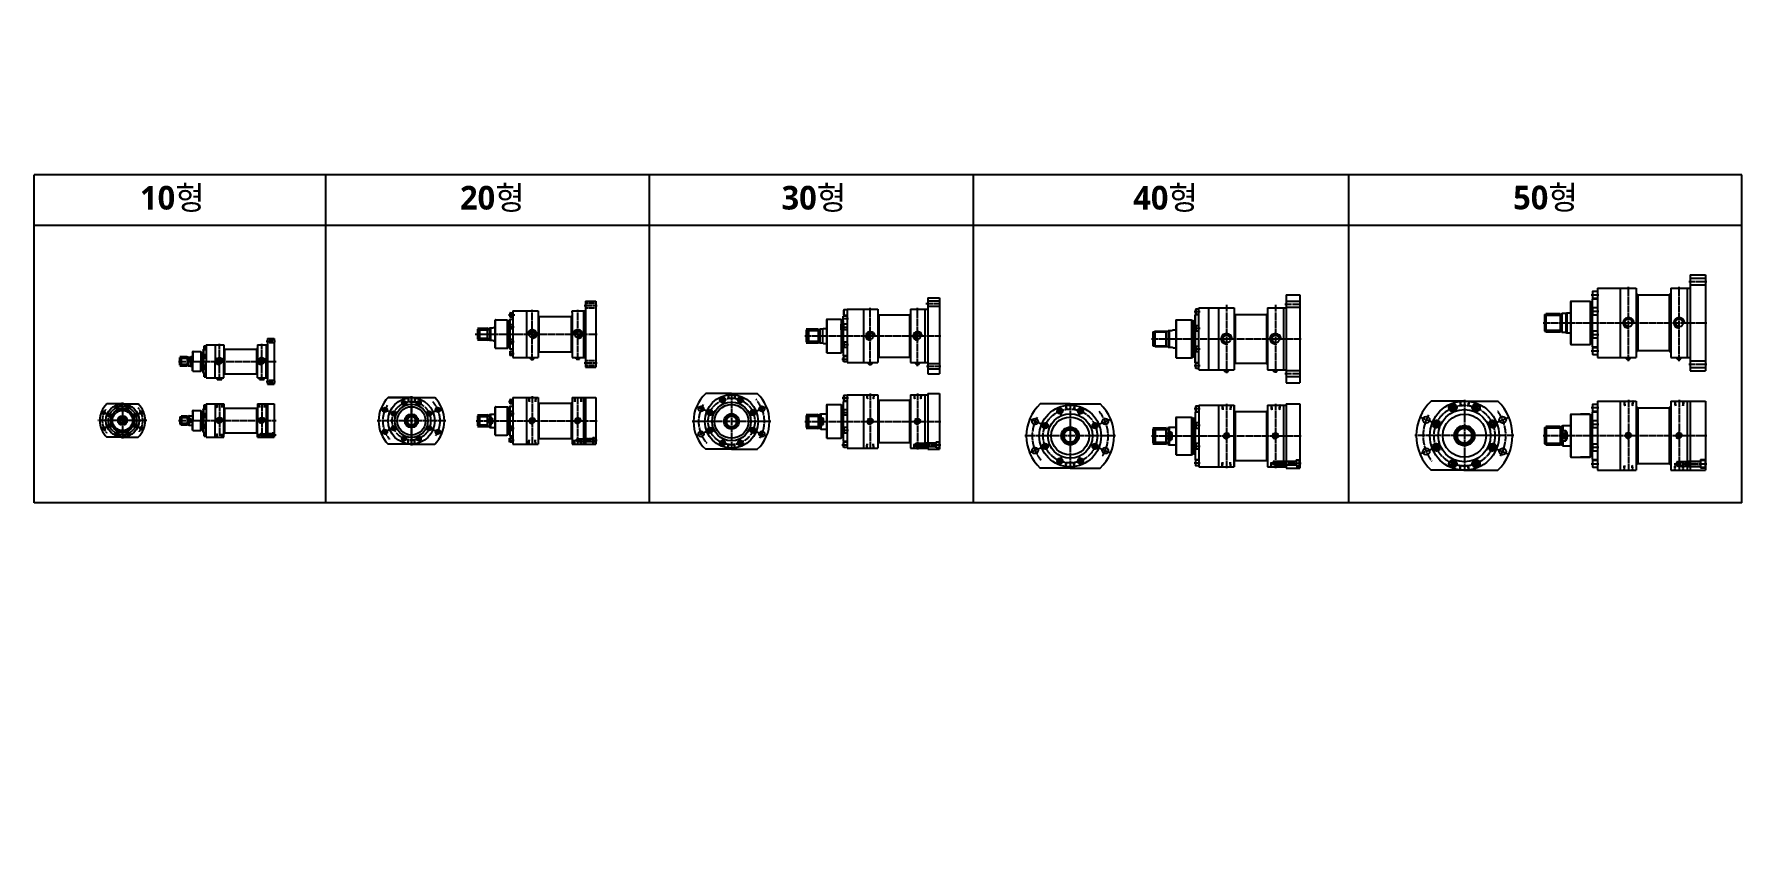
# Model space of a CAD drawing. Extents: x 0 to 5057, y -1057 to 1388.
import ezdxf

# ---------------------------------------------------------------- set-up
doc = ezdxf.new("R2010")
doc.units = 0
doc.header["$PDMODE"] = 1
for name, pattern in [('CENTER', [24, 20, -1.5, 1, -1.5]), ('HIDDEN', [5, 3.5, -1.5]), ('HIDDENX2', [0.75, 0.5, -0.25])]:
    doc.linetypes.add(name, pattern=pattern)
doc.layers.get('0').update_dxf_attribs({"linetype": 'CONTINUOUS'})
doc.layers.get('DEFPOINTS').update_dxf_attribs({"linetype": 'CONTINUOUS'})
for name, color, linetype in [('1', 3, 'CONTINUOUS'), ('3', 2, 'HIDDEN'), ('5', 7, 'CONTINUOUS'), ('HIDDEN', 2, 'HIDDEN'), ('ML', 3, 'CONTINUOUS')]:
    doc.layers.add(name, color=color, linetype=linetype)
doc.layers.add('Thick', color=7, linetype='CONTINUOUS', lineweight=50)
doc.styles.add('GHS', font='ROMANS', dxfattribs={"height": 2.5, "bigfont": 'GHS'})
doc.styles.add('문자', font='romans.shx')

msp = doc.modelspace()

# ---------------------------------------------------------------- texts
at = {"char_height": 70, "attachment_point": 1, "style": '문자'}
for s, width, insert in [('{\\fMalgun Gothic|b1|i0|c129|p50;10형}', 386.572, (313.5, 938.4)), ('{\\fMalgun Gothic|b1|i0|c129|p50;20형}', 270.582, (1261.1, 938.4)), ('{\\fMalgun Gothic|b1|i0|c129|p50;30형}', 246.198, (2213.4, 938.4)), ('{\\fMalgun Gothic|b1|i0|c129|p50;40형}', 202.53, (3254.9, 938.4)), ('{\\fMalgun Gothic|b1|i0|c129|p50;50형}', 236.973, (4380, 939.1))]:
    msp.add_mtext_dynamic_manual_height_columns(s, width=width, gutter_width=16, heights=[-92.9], dxfattribs=dict(at, insert=insert))
at = {"layer": 'ML', "style": 'GHS'}
msp.add_text('H', height=5, dxfattribs=at).set_placement((245.1, 274))

# ---------------------------------------------------------------- linework, layer by layer
for p, q in [((5057.3, 971), (0, 971)), ((0, 0), (0, 971)), ((863.8, 0), (863.8, 971)), ((1822.8, 0), (1822.8, 971)), ((2781.8, 0), (2781.8, 971)), ((3893.3, 0), (3893.3, 971)), ((5057.3, 0), (5057.3, 971)), ((2781.8, 821), (0, 821)), ((5057.3, 821), (2781.8, 821)), ((2781.8, 0), (0, 0)), ((2781.8, 0), (0, 0)), ((5057.3, 0), (2781.8, 0))]:
    msp.add_line(p, q)
at = {"color": 3}
msp.add_line((435, 430.8), (435, 406.8), dxfattribs=at)
for centre in [(4721.5, 198.8), (4871.5, 198.8)]:
    msp.add_circle(centre, 7, dxfattribs=at)
at = {"layer": '1'}
for p, q in [((503.4, 464.8), (503, 464.4)), ((503, 464.4), (503, 455.2)), ((503.4, 464.8), (509, 464.8)), ((503.4, 454.8), (503.4, 464.8)), ((509, 467.8), (509, 418.8)), ((493, 448.3), (494, 448.3)), ((494, 448.3), (494, 418.8)), ((494, 448.3), (495, 447.3)), ((494, 389.3), (494, 418.8)), ((494, 389.3), (494, 418.8)), ((495, 446.3), (495, 447.3)), ((495, 446.3), (495, 418.8)), ((495, 444.8), (498, 445.3)), ((495, 391.3), (495, 418.8)), ((495, 391.3), (495, 418.8)), ((498, 445.3), (498, 418.8)), ((498, 445.3), (501, 445.3)), ((498, 445.3), (501, 445.3)), ((498, 392.3), (498, 418.8)), ((498, 392.3), (498, 418.8)), ((501, 452.8), (502, 453.8)), ((501, 451.8), (501, 452.8)), ((501, 451.8), (501, 418.8)), ((501, 385.8), (501, 418.8)), ((501, 385.8), (501, 418.8)), ((502, 453.8), (502, 383.8)), ((503, 453.8), (502, 453.8)), ((502, 383.8), (502, 453.8)), ((503, 453.8), (509, 453.8)), ((503.4, 439.2), (503, 438.8)), ((503, 438.8), (503, 429.6)), ((503, 429.6), (503.4, 429.2)), ((503.4, 407.1), (503, 406.7)), ((503, 406.7), (503, 397.5)), ((503.4, 454.8), (509, 454.8)), ((503.4, 439.2), (509, 439.2)), ((503.4, 429.2), (503.4, 439.2)), ((503.4, 429.2), (509, 429.2)), ((503.4, 397.1), (503.4, 407.1)), ((503.4, 407.1), (509, 407.1)), ((509, 371.3), (509, 418.8)), ((509, 369.8), (509, 418.8)), ((493, 389.3), (494, 389.3)), ((493, 389.3), (494, 389.3)), ((494, 389.3), (495, 390.3)), ((494, 389.3), (495, 390.3)), ((495, 392.8), (498, 392.3)), ((495, 392.8), (498, 392.3)), ((495, 391.3), (495, 390.3)), ((495, 391.3), (495, 390.3)), ((498, 392.3), (501, 392.3)), ((498, 392.3), (501, 392.3)), ((498, 392.3), (501, 392.3)), ((498, 392.3), (501, 392.3)), ((501, 385.8), (501, 384.8)), ((501, 385.8), (501, 384.8)), ((501, 384.8), (501, 384.8)), ((501, 384.8), (502, 383.8)), ((501, 384.8), (502, 383.8)), ((503, 383.8), (502, 383.8)), ((502, 383.8), (502, 383.8)), ((503, 383.8), (502, 383.8)), ((503, 397.5), (503.4, 397.1)), ((503, 383.8), (509, 383.8)), ((503, 383.8), (509, 383.8)), ((503.4, 382.8), (503, 382.4)), ((503, 373.2), (503, 382.4)), ((503.4, 372.8), (503, 373.2)), ((503.4, 397.1), (509, 397.1)), ((503.4, 382.8), (503.4, 372.8)), ((503.4, 382.8), (509, 382.8)), ((503.4, 372.8), (509, 372.8)), ((542, 365.3), (542, 369.8)), ((542, 365.3), (542.5, 364.8)), ((542, 365.3), (556, 365.3)), ((542.5, 364.8), (555.5, 364.8)), ((555.5, 364.8), (556, 365.3)), ((556, 365.3), (556, 369.8)), ((667, 365.3), (667, 369.8)), ((667, 365.3), (681, 365.3)), ((667, 365.3), (667.5, 364.8)), ((667.5, 364.8), (680.5, 364.8)), ((674, 370), (674, 373.8)), ((674, 370), (674, 373.8)), ((680.5, 364.8), (681, 365.3)), ((681, 365.3), (681, 369.8)), ((261.7, 292.6), (308.1, 292.6)), ((498, 270.1), (501, 270.1)), ((498, 270.1), (501, 270.1)), ((498, 270.1), (498, 243.6)), ((501, 277.6), (502, 278.6)), ((501, 276.6), (501, 277.6)), ((501, 276.6), (501, 243.6)), ((503, 278.6), (502, 278.6)), ((502, 278.6), (502, 208.6)), ((503.4, 289.6), (503, 289.2)), ((503, 289.2), (503, 280)), ((503, 280), (503.4, 279.6)), ((503, 278.6), (509, 278.6)), ((503.4, 264), (503, 263.6)), ((503, 263.6), (503, 254.4)), ((503, 254.4), (503.4, 254)), ((503.4, 289.6), (509, 289.6)), ((503.4, 279.6), (503.4, 289.6)), ((503.4, 279.6), (509, 279.6)), ((503.4, 264), (509, 264)), ((503.4, 254), (503.4, 264)), ((503.4, 254), (509, 254)), ((509, 292.6), (509, 243.6)), ((461.9, 250.1), (461.9, 237.1)), ((498, 217.1), (498, 243.6)), ((498, 217.1), (501, 217.1)), ((498, 217.1), (501, 217.1)), ((501, 210.6), (501, 243.6)), ((501, 210.6), (501, 209.6)), ((501, 209.6), (501, 209.6)), ((501, 209.6), (502, 208.6)), ((503, 208.6), (502, 208.6)), ((502, 208.6), (502, 208.6)), ((503.4, 231.9), (503, 231.5)), ((503, 231.5), (503, 222.3)), ((503, 222.3), (503.4, 221.9)), ((503, 208.6), (509, 208.6)), ((503.4, 207.6), (503, 207.2)), ((503, 198), (503, 207.2)), ((503.4, 231.9), (509, 231.9)), ((503.4, 221.9), (503.4, 231.9)), ((503.4, 221.9), (509, 221.9)), ((503.4, 207.6), (509, 207.6)), ((503.4, 207.6), (503.4, 197.6)), ((509, 194.6), (509, 243.6)), ((551.5, 245.1), (551.5, 242.2)), ((551.5, 245), (551.5, 242.2)), ((676.5, 245.1), (676.5, 242.2)), ((676.5, 245), (676.5, 242.2)), ((2334.8, 251.5), (2334.8, 230.3)), ((3367.4, 210.1), (3367.4, 185.4)), ((4536.4, 214.4), (4536.4, 183.1)), ((503.4, 197.6), (503, 198)), ((503.4, 197.6), (509, 197.6))]:
    msp.add_line(p, q, dxfattribs=at)
for points in [[(223.3, 256.8), (225.6, 258.6), (225.2, 261.4), (222.5, 262.5), (220.3, 260.8), (220.6, 257.9)], [(225.2, 261.4), (225.6, 258.6), (223.3, 256.8), (220.6, 257.9), (220.3, 260.8), (222.5, 262.5)], [(243.9, 280.1), (246.8, 279.7), (248.5, 282), (247.4, 284.7), (244.5, 285.1), (242.8, 282.8)], [(248.5, 282), (246.8, 279.7), (243.9, 280.1), (242.8, 282.8), (244.5, 285.1), (247.4, 284.7)], [(274.9, 282), (276.7, 279.7), (279.6, 280.1), (280.7, 282.8), (278.9, 285.1), (276, 284.7)], [(298.2, 261.4), (297.9, 258.6), (300.1, 256.8), (302.8, 257.9), (303.2, 260.8), (300.9, 262.5)], [(225.2, 225.8), (225.6, 228.6), (223.3, 230.4), (220.6, 229.3), (220.3, 226.4), (222.5, 224.7)], [(223.3, 230.4), (225.6, 228.6), (225.2, 225.8), (222.5, 224.7), (220.3, 226.4), (220.6, 229.3)], [(248.5, 205.2), (246.8, 207.5), (243.9, 207.1), (242.8, 204.4), (244.5, 202.1), (247.4, 202.5)], [(279.6, 207.1), (276.7, 207.5), (274.9, 205.2), (276, 202.5), (278.9, 202.1), (280.7, 204.4)], [(300.1, 230.4), (297.9, 228.6), (298.2, 225.8), (300.9, 224.7), (303.2, 226.4), (302.8, 229.3)], [(551.5, 245), (549, 246.5), (546.5, 245), (546.5, 242.2), (549, 240.7), (551.5, 242.2)], [(551.5, 242.2), (549, 240.7), (546.5, 242.2), (546.5, 245), (549, 246.5), (551.5, 245)], [(676.5, 242.2), (674, 240.7), (671.5, 242.2), (671.5, 245), (674, 246.5), (676.5, 245)]]:
    msp.add_lwpolyline(points, close=True, dxfattribs=at)
for centre, radius in [((222.9, 259.7), 5), ((222.9, 259.7), 4.5), ((245.6, 282.4), 5), ((245.6, 282.4), 4.5), ((277.8, 282.4), 5), ((277.8, 282.4), 4.5), ((300.5, 259.7), 5), ((300.5, 259.7), 4.5), ((222.9, 227.5), 5), ((222.9, 227.5), 4.5), ((245.6, 204.8), 5), ((245.6, 204.8), 4.5), ((277.8, 204.8), 5), ((277.8, 204.8), 4.5), ((300.5, 227.5), 5), ((300.5, 227.5), 4.5), ((549, 243.6), 5.5), ((549, 243.6), 5.5), ((549, 243.6), 5.5), ((549, 243.6), 5.5), ((549, 243.6), 5), ((549, 243.6), 5), ((549, 243.6), 5), ((549, 243.6), 5), ((674, 243.6), 5.5), ((674, 243.6), 5)]:
    msp.add_circle(centre, radius, dxfattribs=at)
at = {"layer": '3', "color": 2, "linetype": 'HIDDENX2'}
for p, q in [((4904.5, 665.5), (4949.5, 665.5)), ((4904.5, 645.5), (4949.5, 645.5)), ((2646.3, 598.4), (2681.3, 598.4)), ((2646.3, 582.4), (2681.3, 582.4)), ((3708.1, 597.5), (3748.1, 597.5)), ((3708.1, 579.5), (3748.1, 579.5)), ((691, 483.3), (711, 483.3)), ((691, 474.3), (711, 474.3)), ((2646.3, 412.6), (2681.3, 412.6)), ((4904.5, 420.5), (4949.5, 420.5)), ((691, 363.3), (711, 363.3)), ((691, 354.3), (711, 354.3)), ((2646.3, 396.6), (2681.3, 396.6)), ((3708.1, 391.5), (3748.1, 391.5)), ((3708.1, 373.5), (3748.1, 373.5)), ((4904.5, 400.5), (4949.5, 400.5)), ((2054.7, 319.9), (2055.7, 306.9)), ((2055.7, 319.9), (2056.7, 306.9)), ((2074.7, 319.9), (2073.7, 306.9)), ((2075.7, 319.9), (2074.7, 306.9)), ((2465.8, 319.9), (2466.8, 306.9)), ((2466.8, 319.9), (2467.8, 306.9)), ((2485.8, 319.9), (2484.8, 306.9)), ((2486.8, 319.9), (2485.8, 306.9)), ((2605.8, 319.9), (2606.8, 306.9)), ((2606.8, 319.9), (2607.8, 306.9)), ((2625.8, 319.9), (2624.8, 306.9)), ((2626.8, 319.9), (2625.8, 306.9)), ((253.4, 291.9), (254.1, 282.7)), ((253.4, 291.9), (254.1, 282.7)), ((254.2, 292), (254.9, 282.7)), ((254.2, 292), (254.9, 282.7)), ((269.1, 292), (268.4, 282.7)), ((269.1, 292), (268.4, 282.7)), ((269.8, 291.9), (269.1, 282.7)), ((269.8, 291.9), (269.1, 282.7)), ((540.7, 292.6), (541.5, 282.6)), ((540.7, 292.6), (541.5, 282.6)), ((541.5, 292.6), (542.2, 282.6)), ((541.5, 292.6), (542.2, 282.6)), ((549, 294), (549, 290.1)), ((556.5, 292.6), (555.7, 282.6)), ((556.5, 292.6), (555.7, 282.6)), ((557.2, 292.6), (556.5, 282.6)), ((557.2, 292.6), (556.5, 282.6)), ((665.7, 292.6), (666.5, 282.6)), ((665.7, 292.6), (666.5, 282.6)), ((666.5, 292.6), (667.2, 282.6)), ((666.5, 292.6), (667.2, 282.6)), ((681.5, 292.6), (680.7, 282.6)), ((681.5, 292.6), (680.7, 282.6)), ((682.2, 292.6), (681.5, 282.6)), ((682.2, 292.6), (681.5, 282.6)), ((3054.7, 289.3), (3056.2, 275.3)), ((3056.2, 289.3), (3057.7, 275.3)), ((3080.2, 289.3), (3078.7, 275.3)), ((3081.7, 289.3), (3080.2, 275.3)), ((3517.6, 289.3), (3519.1, 275.3)), ((3519.1, 289.3), (3520.6, 275.3)), ((3543.1, 289.3), (3541.6, 275.3)), ((3544.6, 289.3), (3543.1, 275.3)), ((3662.6, 289.3), (3664.1, 275.3)), ((3664.1, 289.3), (3665.6, 275.3)), ((3688.1, 289.3), (3686.6, 275.3)), ((3689.6, 289.3), (3688.1, 275.3)), ((4222.4, 300.4), (4223.8, 287.3)), ((4223.9, 300.6), (4225.3, 287.3)), ((4247.8, 300.6), (4246.3, 287.3)), ((4249.2, 300.4), (4247.8, 287.3)), ((4708, 301.3), (4709.5, 287.3)), ((4709.5, 301.3), (4711, 287.3)), ((4733.5, 301.3), (4732, 287.3)), ((4735, 301.3), (4733.5, 287.3)), ((4858, 301.3), (4859.5, 287.3)), ((4859.5, 301.3), (4861, 287.3)), ((4883.5, 301.3), (4882, 287.3)), ((4885, 301.3), (4883.5, 287.3)), ((253.4, 195.3), (254.1, 204.5)), ((253.4, 195.3), (254.1, 204.5)), ((254.2, 195.2), (254.9, 204.5)), ((254.2, 195.2), (254.9, 204.5)), ((269.1, 195.2), (268.4, 204.5)), ((269.8, 195.3), (269.1, 204.5)), ((269.8, 195.3), (269.1, 204.5)), ((540.7, 194.6), (541.5, 204.6)), ((540.7, 194.6), (541.5, 204.6)), ((541.5, 194.6), (542.2, 204.6)), ((541.5, 194.6), (542.2, 204.6)), ((556.5, 194.6), (555.7, 204.6)), ((556.5, 194.6), (555.7, 204.6)), ((557.2, 194.6), (556.5, 204.6)), ((557.2, 194.6), (556.5, 204.6)), ((665.7, 194.6), (666.5, 204.6)), ((665.7, 194.6), (666.5, 204.6)), ((666.5, 194.6), (667.2, 204.6)), ((666.5, 194.6), (667.2, 204.6)), ((670.3, 204.1), (668.6, 201.6)), ((671.8, 204.1), (670.3, 204.1)), ((670.3, 201.6), (670.3, 204.1)), ((672.3, 204.6), (671.8, 204.1)), ((671.8, 199.1), (671.8, 204.1)), ((671.8, 204.1), (688.2, 204.1)), ((672.3, 204.6), (704.5, 204.6)), ((672.3, 204.6), (672.3, 198.6)), ((672.3, 204.6), (672.3, 204.6)), ((672.3, 201.6), (672.3, 204.6)), ((681.5, 194.6), (680.7, 204.6)), ((681.5, 194.6), (680.7, 204.6)), ((682.2, 194.6), (681.5, 204.6)), ((682.2, 194.6), (681.5, 204.6)), ((687, 204.9), (704.5, 204.9)), ((688.2, 198.6), (688.2, 204.6)), ((688.2, 204.1), (689.4, 204.6)), ((704.5, 207.1), (711, 207.1)), ((704.5, 207.1), (704.5, 196.1)), ((704.5, 206.6), (710.1, 206.6)), ((710.1, 206.6), (710.5, 206.2)), ((710.1, 196.6), (710.1, 206.6)), ((710.5, 206.2), (710.5, 197)), ((670.3, 199.1), (668.6, 201.6)), ((670.3, 201.6), (670.3, 199.1)), ((671.8, 199.1), (670.3, 199.1)), ((672.3, 198.6), (671.8, 199.1)), ((671.8, 199.1), (688.2, 199.1)), ((672.3, 198.6), (671.8, 199.1)), ((672.3, 201.6), (672.3, 198.6)), ((672.3, 198.6), (704.5, 198.6)), ((672.3, 198.6), (672.3, 198.6)), ((687, 198.3), (704.5, 198.3)), ((688.2, 199.1), (689.4, 198.6)), ((704.5, 196.6), (710.1, 196.6)), ((704.5, 196.1), (711, 196.1)), ((710.5, 197), (710.1, 196.6)), ((2054.7, 161.9), (2055.7, 174.9)), ((2055.7, 161.9), (2056.7, 174.9)), ((2074.7, 161.9), (2073.7, 174.9)), ((2075.7, 161.9), (2074.7, 174.9)), ((2465.8, 161.9), (2466.8, 174.9)), ((2466.8, 161.9), (2467.8, 174.9)), ((2485.8, 161.9), (2484.8, 174.9)), ((2486.8, 161.9), (2485.8, 174.9)), ((2605.8, 161.9), (2606.8, 174.9)), ((2606.8, 161.9), (2607.8, 174.9)), ((2608.4, 171.9), (2611.1, 176.2)), ((2608.4, 171.9), (2611.1, 167.7)), ((2611.1, 176.2), (2642.6, 176.2)), ((2611.1, 176.2), (2611.1, 167.7)), ((2611.1, 167.7), (2642.6, 167.7)), ((2612.7, 176.2), (2613.7, 176.9)), ((2612.7, 176.2), (2612.7, 167.7)), ((2612.7, 167.7), (2613.7, 166.9)), ((2613.7, 176.9), (2670.3, 176.9)), ((2613.7, 166.9), (2613.7, 176.9)), ((2613.7, 166.9), (2670.3, 166.9)), ((2625.8, 161.9), (2624.8, 174.9)), ((2626.8, 161.9), (2625.8, 174.9)), ((2637.3, 177.7), (2670.3, 177.7)), ((2637.3, 166.2), (2670.3, 166.2)), ((2642.6, 176.9), (2642.6, 166.9)), ((2642.6, 176.2), (2643.9, 176.9)), ((2642.6, 167.7), (2643.9, 166.9)), ((2670.3, 180.9), (2670.3, 162.9)), ((2670.3, 180.9), (2681.3, 180.9)), ((2670.3, 179.9), (2680.3, 179.9)), ((2670.3, 163.9), (2680.3, 163.9)), ((2670.3, 162.9), (2681.3, 162.9)), ((2680.3, 179.9), (2680.3, 163.9)), ((3054.7, 106.3), (3056.2, 120.3)), ((3056.2, 106.3), (3057.7, 120.3)), ((3080.2, 106.3), (3078.7, 120.3)), ((3081.7, 106.3), (3080.2, 120.3)), ((3517.6, 106.3), (3519.1, 120.3)), ((3519.1, 106.3), (3520.6, 120.3)), ((3543.1, 106.3), (3541.6, 120.3)), ((3544.6, 106.3), (3543.1, 120.3)), ((3662.6, 106.3), (3664.1, 120.3)), ((3664.1, 106.3), (3665.6, 120.3)), ((3669.3, 122), (3667.9, 117.8)), ((3667.9, 117.8), (3669.3, 113.5)), ((3669.3, 122), (3669.3, 113.5)), ((3671.8, 122), (3669.3, 122)), ((3671.8, 113.5), (3669.3, 113.5)), ((3671.8, 122), (3672.8, 122.8)), ((3671.8, 121.8), (3671.8, 122)), ((3672.8, 122), (3671.8, 122)), ((3671.8, 121.8), (3671.8, 113.8)), ((3671.8, 113.8), (3671.8, 113.5)), ((3672.8, 113.5), (3671.8, 113.5)), ((3671.8, 113.5), (3672.8, 112.8)), ((3672.8, 122.8), (3737.1, 122.8)), ((3672.8, 122.8), (3672.8, 112.8)), ((3672.8, 122), (3704.7, 122)), ((3672.8, 113.5), (3704.7, 113.5)), ((3672.8, 112.8), (3737.1, 112.8)), ((3688.1, 106.3), (3686.6, 120.3)), ((3689.6, 106.3), (3688.1, 120.3)), ((3699.6, 123.5), (3737.1, 123.5)), ((3699.6, 112), (3737.1, 112)), ((3704.7, 122.8), (3704.7, 112.8)), ((3704.7, 122), (3705.6, 122.8)), ((3704.7, 113.5), (3705.6, 112.8)), ((3737.1, 126.8), (3748.1, 126.8)), ((3737.1, 126.8), (3737.1, 108.8)), ((3737.1, 125.8), (3746.1, 125.8)), ((3737.1, 109.8), (3746.1, 109.8)), ((3737.1, 108.8), (3748.1, 108.8)), ((3746.1, 125.8), (3747.1, 124.8)), ((3746.1, 125.8), (3746.1, 109.8)), ((3746.1, 109.8), (3747.1, 110.8)), ((3747.1, 124.8), (3747.1, 110.8)), ((4222.4, 97.2), (4223.8, 110.3)), ((4223.9, 97), (4225.3, 110.3)), ((4247.8, 97), (4246.3, 110.3)), ((4249.2, 97.2), (4247.8, 110.3)), ((4708, 96.3), (4709.5, 110.3)), ((4709.5, 96.3), (4711, 110.3)), ((4733.5, 96.3), (4732, 110.3)), ((4735, 96.3), (4733.5, 110.3)), ((4858, 96.3), (4859.5, 110.3)), ((4859.5, 96.3), (4861, 110.3)), ((4865.5, 121.6), (4862.2, 115.6)), ((4862.2, 115.6), (4865.5, 109.6)), ((4865.5, 121.6), (4865.5, 109.6)), ((4865.5, 121.6), (4900.6, 121.6)), ((4865.5, 109.6), (4900.6, 109.6)), ((4866.8, 121.6), (4867.8, 122.6)), ((4866.8, 121.6), (4866.8, 109.6)), ((4866.8, 109.6), (4867.8, 108.6)), ((4867.8, 122.6), (4934.5, 122.6)), ((4867.8, 122.6), (4867.8, 108.6)), ((4867.8, 108.6), (4934.5, 108.6)), ((4883.5, 96.3), (4882, 110.3)), ((4885, 96.3), (4883.5, 110.3)), ((4895.5, 123.6), (4934.5, 123.6)), ((4895.5, 107.6), (4934.5, 107.6)), ((4900.6, 122.6), (4900.6, 108.6)), ((4900.6, 121.6), (4902.3, 122.6)), ((4900.6, 109.6), (4902.3, 108.6)), ((4934.5, 128.1), (4934.5, 108.6)), ((4934.5, 128.1), (4949.5, 128.1)), ((4934.5, 126.1), (4948.5, 126.1)), ((4934.5, 108.6), (4934.5, 103.1)), ((4934.5, 105.1), (4948.5, 105.1)), ((4934.5, 103.1), (4949.5, 103.1)), ((4948.5, 126.1), (4948.5, 105.1))]:
    msp.add_line(p, q, dxfattribs=at)
at = {"layer": '5'}
for p in [(1685.7, 1387.8), (1942.8, 1261), (641.6, -1057.4)]:
    msp.add_point(p, dxfattribs=at)
at = {"layer": 'DEFPOINTS', "color": 0, "linetype": 'ByBlock'}
for p in [(4744.5, 635.5), (1492.2, 568.5), (3554.1, 577), (3373.3, 512), (562, 467.8), (562, 369.8), (3554.1, 394), (562, 292.6), (562, 291.1), (1185.1, 293.9), (3427.1, 253.8), (3554.1, 289.3), (4744.5, 301.3), (1019.8, 242.6), (1066.2, 242.6), (1214.8, 242.6), (2014.1, 240.9), (562, 194.6), (562, 194.6), (2938.2, 197.8), (3017.1, 197.8), (3198.2, 197.8), (4093.3, 198.8), (4184.8, 198.8), (4378.3, 198.8), (3427.1, 141.8), (3554.1, 106.3), (4842.5, 116.3), (4744.5, 96.3), (4744.5, 96.3)]:
    msp.add_point(p, dxfattribs=at)
at = {"layer": 'HIDDEN', "linetype": 'HIDDENX2'}
for p, q in [((1633.2, 591.3), (1663.2, 591.3)), ((1633.2, 577.8), (1663.2, 577.8)), ((1633.2, 421.3), (1663.2, 421.3)), ((1633.2, 407.8), (1663.2, 407.8)), ((1106.8, 311.6), (1107.8, 298.6)), ((1107.8, 311.6), (1108.8, 298.6)), ((1126.8, 311.6), (1125.8, 298.6)), ((1127.8, 311.6), (1126.8, 298.6)), ((1464.7, 311.6), (1465.7, 298.6)), ((1465.7, 311.6), (1466.7, 298.6)), ((1484.7, 311.6), (1483.7, 298.6)), ((1485.7, 311.6), (1484.7, 298.6)), ((1599.7, 311.6), (1600.7, 298.6)), ((1600.7, 311.6), (1601.7, 298.6)), ((1619.7, 311.6), (1618.7, 298.6)), ((1620.7, 311.6), (1619.7, 298.6)), ((1106.8, 173.6), (1107.8, 186.6)), ((1107.8, 173.6), (1108.8, 186.6)), ((1126.8, 173.6), (1125.8, 186.6)), ((1127.8, 173.6), (1126.8, 186.6)), ((1464.7, 173.6), (1465.7, 186.6)), ((1465.7, 173.6), (1466.7, 186.6)), ((1484.7, 173.6), (1483.7, 186.6)), ((1485.7, 173.6), (1484.7, 186.6)), ((1599.7, 173.6), (1600.7, 186.6)), ((1600.7, 173.6), (1601.7, 186.6)), ((1607.2, 188.9), (1604.8, 185.6)), ((1604.8, 185.6), (1607.2, 182.4)), ((1607.2, 188.9), (1607.2, 182.4)), ((1609.1, 188.9), (1607.2, 188.9)), ((1609.1, 182.4), (1607.2, 182.4)), ((1609.1, 188.9), (1609.8, 189.6)), ((1609.1, 188.9), (1609.1, 182.4)), ((1609.1, 188.9), (1629.3, 188.9)), ((1609.1, 182.4), (1629.3, 182.4)), ((1609.1, 182.4), (1609.8, 181.6)), ((1609.8, 189.6), (1654.2, 189.6)), ((1609.8, 189.6), (1609.8, 181.6)), ((1609.8, 189.6), (1609.8, 189.6)), ((1609.8, 189.6), (1609.8, 181.6)), ((1609.8, 181.6), (1654.2, 181.6)), ((1609.8, 181.6), (1609.8, 181.6)), ((1619.7, 173.6), (1618.7, 186.6)), ((1620.7, 173.6), (1619.7, 186.6)), ((1627.2, 190.1), (1654.2, 190.1)), ((1627.2, 181.1), (1654.2, 181.1)), ((1629.3, 188.9), (1630.6, 189.6)), ((1629.3, 188.9), (1629.3, 189.6)), ((1629.3, 188.9), (1629.3, 182.4)), ((1629.3, 182.4), (1630.6, 181.6)), ((1629.3, 182.4), (1629.3, 181.6)), ((1654.2, 193.1), (1654.2, 178.1)), ((1654.2, 193.1), (1663.2, 193.1)), ((1654.2, 192.1), (1661.7, 192.1)), ((1654.2, 179.1), (1661.7, 179.1)), ((1654.2, 178.1), (1663.2, 178.1)), ((1661.7, 192.1), (1662.2, 191.6)), ((1661.7, 192.1), (1661.7, 179.1)), ((1662.2, 179.6), (1661.7, 179.1)), ((1662.2, 191.6), (1662.2, 179.6))]:
    msp.add_line(p, q, dxfattribs=at)
at = {"layer": 'ML'}
for p, q in [((4904.5, 675.5), (4904.5, 390.5)), ((4904.5, 675.5), (4949.5, 675.5)), ((4949.5, 675.5), (4949.5, 390.5)), ((3708.1, 615.5), (3708.1, 355.5)), ((3708.1, 615.5), (3748.1, 615.5)), ((3748.1, 615.5), (3748.1, 355.5)), ((4616.5, 626.6), (4615.5, 625.6)), ((4615.5, 625.6), (4615.5, 606.6)), ((4616.5, 605.6), (4616.5, 626.6)), ((4616.5, 626.6), (4629.5, 626.6)), ((4629.5, 635.5), (4629.5, 430.5)), ((4629.5, 635.5), (4744.5, 635.5)), ((4696.5, 635.5), (4696.5, 430.5)), ((4744.5, 635.5), (4744.5, 430.5)), ((4749.5, 615.5), (4744.5, 620.5)), ((4749.5, 615.5), (4749.5, 450.5)), ((4749.5, 615.5), (4842.5, 615.5)), ((4842.5, 615.5), (4847.5, 620.5)), ((4842.5, 615.5), (4842.5, 450.5)), ((4847.5, 635.5), (4904.5, 635.5)), ((4847.5, 635.5), (4847.5, 430.5)), ((4895.5, 635.5), (4895.5, 430.5)), ((1409.7, 563), (1409.2, 562.5)), ((1409.2, 562.5), (1409.2, 550.5)), ((1409.7, 563), (1409.7, 550)), ((1409.7, 563), (1417.2, 563)), ((1417.2, 568.5), (1492.2, 568.5)), ((1417.2, 568.5), (1417.2, 543.5)), ((1417.2, 564), (1417.2, 543.5)), ((1458.2, 568.5), (1458.2, 430.5)), ((1492.2, 568.5), (1492.2, 430.5)), ((1593.2, 568.5), (1633.2, 568.5)), ((1593.2, 564), (1593.2, 568.5)), ((1593.2, 564), (1593.2, 435)), ((1593.2, 564), (1593.2, 435)), ((1627.2, 568.5), (1627.2, 430.5)), ((1627.2, 564), (1627.2, 435)), ((1633.2, 597), (1633.2, 402)), ((1633.2, 597), (1663.2, 597)), ((1663.2, 597), (1663.2, 402)), ((2398.3, 571.1), (2397.3, 570.1)), ((2397.3, 570.1), (2397.3, 556.1)), ((2398.3, 571.1), (2398.3, 555.1)), ((2407.3, 571.1), (2398.3, 571.1)), ((2407.3, 573.1), (2498.3, 573.1)), ((2407.3, 573.1), (2407.3, 415.1)), ((2407.3, 571.1), (2407.3, 555.1)), ((2456.3, 573.1), (2456.3, 415.1)), ((2498.3, 573.1), (2498.3, 415.1)), ((2501.3, 556.6), (2498.3, 559.6)), ((2501.3, 556.6), (2592.3, 556.6)), ((2501.3, 556.6), (2501.3, 431.6)), ((2592.3, 556.6), (2595.3, 559.6)), ((2592.3, 556.6), (2592.3, 431.6)), ((2595.3, 573.1), (2646.3, 573.1)), ((2595.3, 573.1), (2595.3, 415.1)), ((2637.3, 573.1), (2637.3, 415.1)), ((2646.3, 606.6), (2646.3, 381.6)), ((2646.3, 606.6), (2681.3, 606.6)), ((2681.3, 606.6), (2681.3, 381.6)), ((3438.1, 556.5), (3438.1, 414.5)), ((3438.1, 414.5), (3438.1, 556.5)), ((3449.1, 556.5), (3438.1, 556.5)), ((3440.1, 573.5), (3439.1, 572.5)), ((3439.1, 572.5), (3439.1, 558.5)), ((3440.1, 557.5), (3439.1, 558.5)), ((3440.1, 573.5), (3440.1, 557.5)), ((3449.1, 573.5), (3440.1, 573.5)), ((3449.1, 557.5), (3440.1, 557.5)), ((3449.1, 577), (3554.1, 577)), ((3449.1, 394), (3449.1, 577)), ((3478.1, 577), (3478.1, 394)), ((3507.1, 577), (3507.1, 394)), ((3554.1, 577), (3554.1, 394)), ((3554.1, 577), (3554.1, 394)), ((3557.1, 558), (3554.1, 561)), ((3557.1, 558), (3649.6, 558)), ((3557.1, 558), (3557.1, 413)), ((3649.6, 558), (3652.6, 561)), ((3649.6, 558), (3649.6, 413)), ((3652.6, 577), (3708.1, 577)), ((3652.6, 577), (3652.6, 394)), ((3699.6, 577), (3699.6, 394)), ((4472.5, 557.5), (4472.5, 508.5)), ((4472.5, 557.5), (4476.5, 557.5)), ((4476.5, 558), (4478.3, 559)), ((4476.5, 558), (4476.5, 508)), ((4478.3, 559), (4524.5, 559)), ((4478.3, 507), (4478.3, 559)), ((4518.9, 559), (4518.9, 507)), ((4524.5, 561.2), (4524.5, 504.7)), ((4524.5, 561.2), (4536.4, 561.2)), ((4536.4, 561.2), (4539.4, 563)), ((4536.4, 561.2), (4536.4, 504.7)), ((4539.4, 563), (4549.5, 563)), ((4539.4, 563), (4539.4, 503)), ((4550.5, 597), (4549.5, 596)), ((4549.5, 596), (4549.5, 470)), ((4550.5, 597), (4550.5, 469)), ((4550.5, 597), (4608.5, 597)), ((4608.5, 597), (4608.5, 469)), ((4608.5, 597), (4609.5, 596)), ((4609.5, 596), (4609.5, 470)), ((4609.5, 590.2), (4612.5, 592)), ((4612.5, 592), (4612.5, 474)), ((4612.5, 592), (4614.5, 592)), ((4614.5, 603.6), (4614.5, 462.3)), ((4614.5, 603.6), (4629.5, 603.6)), ((4615.5, 606.6), (4616.5, 605.6)), ((4616.5, 577.9), (4615.5, 576.9)), ((4615.5, 576.9), (4615.5, 557.9)), ((4615.5, 557.9), (4616.5, 556.9)), ((4616.5, 605.6), (4629.5, 605.6)), ((4616.5, 556.9), (4616.5, 577.9)), ((4616.5, 577.9), (4629.5, 577.9)), ((4616.5, 556.9), (4629.5, 556.9)), ((1313.2, 514.5), (1313.2, 484.5)), ((1313.2, 514.5), (1317.2, 514.5)), ((1313.2, 514.5), (1317.2, 514.5)), ((1317.2, 514.5), (1319.8, 516)), ((1317.2, 514.5), (1317.2, 484.5)), ((1319.8, 516), (1348.2, 516)), ((1319.8, 483), (1319.8, 516)), ((1342.5, 483), (1342.5, 516)), ((1348.2, 517.8), (1348.2, 481.3)), ((1348.2, 517.8), (1357.5, 517.8)), ((1351.2, 517.8), (1351.2, 481.3)), ((1357.5, 517.8), (1360.5, 519.5)), ((1360.5, 519.5), (1365.2, 519.5)), ((1365.7, 541.5), (1365.2, 541)), ((1365.2, 541), (1365.2, 458)), ((1365.2, 540.5), (1365.2, 541)), ((1365.7, 457.5), (1365.7, 541.5)), ((1365.7, 541.5), (1400.2, 541.5)), ((1366.2, 541.5), (1365.7, 541.5)), ((1400.2, 541.5), (1400.7, 541)), ((1400.7, 541), (1400.7, 458)), ((1400.7, 541), (1402.7, 541)), ((1402.7, 541), (1402.7, 458)), ((1402.7, 541), (1403.2, 540.5)), ((1403.2, 540.5), (1403.2, 458.5)), ((1403.2, 536), (1404.9, 537)), ((1404.9, 537), (1404.9, 462)), ((1404.9, 537), (1408.2, 537)), ((1408.2, 543), (1408.7, 543.5)), ((1408.2, 543), (1408.2, 462)), ((1408.2, 543), (1408.2, 462)), ((1408.2, 543), (1408.2, 456)), ((1408.7, 543.5), (1417.2, 543.5)), ((1408.7, 543.5), (1408.7, 455.5)), ((1409.7, 550), (1409.2, 550.5)), ((1409.7, 527.8), (1409.2, 527.3)), ((1409.2, 527.3), (1409.2, 515.3)), ((1409.7, 514.8), (1409.2, 515.3)), ((1417.2, 550), (1409.7, 550)), ((1409.7, 527.8), (1409.7, 514.8)), ((1409.7, 527.8), (1417.2, 527.8)), ((1417.2, 514.8), (1409.7, 514.8)), ((1417.2, 543.5), (1417.2, 455.5)), ((1417.2, 543.5), (1417.2, 455.5)), ((1494.7, 552), (1492.2, 554.5)), ((1494.7, 552), (1494.7, 447)), ((1494.7, 552), (1590.7, 552)), ((1593.2, 554.5), (1590.7, 552)), ((1590.7, 552), (1590.7, 447)), ((2286.3, 512.1), (2286.3, 476.1)), ((2286.3, 512.1), (2290.3, 512.1)), ((2290.3, 512.1), (2292.9, 513.6)), ((2290.3, 512.1), (2290.3, 476.1)), ((2292.9, 513.6), (2292.9, 474.6)), ((2292.9, 513.6), (2326.3, 513.6)), ((2321.5, 513.6), (2321.5, 474.6)), ((2326.3, 514.9), (2326.3, 473.3)), ((2326.3, 514.9), (2334.8, 514.9)), ((2334.8, 514.9), (2337.8, 516.6)), ((2334.8, 514.9), (2334.8, 473.3)), ((2337.8, 516.6), (2346.3, 516.6)), ((2347.3, 544.1), (2346.3, 543.1)), ((2346.3, 543.1), (2346.3, 445.1)), ((2347.3, 544.1), (2347.3, 444.1)), ((2347.3, 544.1), (2390.3, 544.1)), ((2390.3, 544.1), (2390.3, 528.5)), ((2390.3, 544.1), (2391.3, 543.1)), ((2390.3, 512.5), (2390.3, 528.5)), ((2390.3, 512.5), (2390.3, 475.7)), ((2391.3, 543.1), (2391.3, 528.5)), ((2391.3, 537.4), (2394.3, 539.1)), ((2391.3, 512.5), (2391.3, 528.5)), ((2391.3, 512.5), (2391.3, 475.7)), ((2394.3, 539.1), (2394.3, 528.5)), ((2394.3, 539.1), (2396.3, 539.1)), ((2394.3, 528.5), (2394.3, 512.5)), ((2394.3, 512.5), (2394.3, 475.7)), ((2407.3, 553.1), (2396.3, 553.1)), ((2396.3, 539.1), (2396.3, 553.1)), ((2396.3, 539.1), (2396.3, 435.1)), ((2397.3, 556.1), (2398.3, 555.1)), ((2397.3, 527.5), (2398.3, 528.5)), ((2397.3, 513.5), (2397.3, 527.5)), ((2398.3, 512.5), (2397.3, 513.5)), ((2407.3, 555.1), (2398.3, 555.1)), ((2398.3, 512.5), (2398.3, 528.5)), ((2407.3, 528.5), (2398.3, 528.5)), ((2407.3, 512.5), (2398.3, 512.5)), ((3313.1, 506.5), (3313.1, 464.5)), ((3313.1, 506.5), (3317.1, 506.5)), ((3317.1, 506.5), (3319.7, 508)), ((3317.1, 506.5), (3317.1, 464.5)), ((3319.7, 508), (3358.1, 508)), ((3319.7, 463), (3319.7, 508)), ((3351.6, 508), (3351.6, 463)), ((3351.6, 506.5), (3354.2, 508)), ((3358.1, 510.3), (3358.1, 460.7)), ((3358.1, 510.3), (3370.3, 510.3)), ((3361.1, 510.3), (3361.1, 460.7)), ((3370.3, 510.3), (3373.3, 512)), ((3373.3, 512), (3381.1, 512)), ((3381.1, 540.5), (3381.1, 430.5)), ((3382.1, 541.5), (3427.1, 541.5)), ((3382.1, 541.5), (3382.1, 429.5)), ((3427.1, 541.5), (3427.1, 429.5)), ((3427.1, 541.5), (3428.1, 540.5)), ((3428.1, 540.5), (3428.1, 430.5)), ((3428.1, 540.5), (3430.1, 540.5)), ((3430.1, 540.5), (3430.1, 508.1)), ((3430.1, 540.5), (3431.1, 539.5)), ((3430.1, 508.1), (3430.1, 446.9)), ((3431.1, 539.5), (3431.1, 508.1)), ((3431.1, 536.8), (3434.1, 538.5)), ((3431.1, 508.1), (3431.1, 446.9)), ((3434.1, 538.5), (3434.1, 508.1)), ((3434.1, 538.5), (3438.1, 538.5)), ((3434.1, 508.1), (3434.1, 446.9)), ((3440.1, 524.1), (3439.1, 523.1)), ((3439.1, 523.1), (3439.1, 509.1)), ((3440.1, 508.1), (3439.1, 509.1)), ((3440.1, 524.1), (3440.1, 508.1)), ((3449.1, 524.1), (3440.1, 524.1)), ((3449.1, 508.1), (3440.1, 508.1)), ((4472.5, 508.5), (4476.5, 508.5)), ((4476.5, 508), (4478.3, 507)), ((4478.3, 507), (4524.5, 507)), ((4616.5, 509), (4615.5, 508)), ((4615.5, 508), (4615.5, 489)), ((4616.5, 488), (4616.5, 509)), ((4616.5, 509), (4629.5, 509)), ((509, 467.8), (562, 467.8)), ((536, 467.8), (536, 417.3)), ((562, 467.8), (562, 417.3)), ((562, 457.8), (564, 455.3)), ((562, 457.8), (564, 455.3)), ((564, 455.3), (659, 455.3)), ((564, 455.3), (564, 382.3)), ((564, 382.3), (564, 455.3)), ((564, 455.3), (564, 382.3)), ((661, 457.8), (659, 455.3)), ((661, 457.8), (659, 455.3)), ((659, 455.3), (659, 382.3)), ((659, 382.3), (659, 455.3)), ((659, 455.3), (659, 382.3)), ((661, 467.8), (661, 417.3)), ((661, 467.8), (691, 467.8)), ((687, 467.8), (687, 417.3)), ((687, 466.3), (687, 417.3)), ((687, 466.3), (687, 417.3)), ((691, 486.3), (691, 351.3)), ((691, 486.3), (711, 486.3)), ((711, 486.3), (711, 351.3)), ((1313.2, 484.5), (1317.2, 484.5)), ((1313.2, 484.5), (1317.2, 484.5)), ((1317.2, 484.5), (1319.8, 483)), ((1319.8, 483), (1348.2, 483)), ((1348.2, 481.3), (1357.5, 481.3)), ((1357.5, 481.3), (1360.5, 479.5)), ((1360.5, 479.5), (1365.2, 479.5)), ((1365.2, 458.5), (1365.2, 458)), ((1365.2, 458), (1365.7, 457.5)), ((1365.7, 457.5), (1400.2, 457.5)), ((1366.2, 457.5), (1365.7, 457.5)), ((1400.2, 457.5), (1400.7, 458)), ((1400.7, 458), (1402.7, 458)), ((1402.7, 458), (1403.2, 458.5)), ((1403.2, 463), (1404.9, 462)), ((1404.9, 462), (1408.2, 462)), ((1408.2, 456), (1408.7, 455.5)), ((1408.7, 455.5), (1417.2, 455.5)), ((1409.2, 483.7), (1409.7, 484.2)), ((1409.2, 483.7), (1409.2, 471.7)), ((1409.7, 471.2), (1409.2, 471.7)), ((1409.7, 484.2), (1409.7, 471.2)), ((1409.7, 484.2), (1417.2, 484.2)), ((1417.2, 471.2), (1409.7, 471.2)), ((1417.2, 455.5), (1417.2, 430.5)), ((2286.3, 476.1), (2290.3, 476.1)), ((2290.3, 476.1), (2292.9, 474.6)), ((2292.9, 474.6), (2326.3, 474.6)), ((2326.3, 473.3), (2334.8, 473.3)), ((2334.8, 473.3), (2337.8, 471.6)), ((2337.8, 471.6), (2346.3, 471.6)), ((2390.3, 475.7), (2390.3, 459.7)), ((2390.3, 459.7), (2390.3, 444.1)), ((2391.3, 459.7), (2391.3, 475.7)), ((2391.3, 459.7), (2391.3, 445.1)), ((2394.3, 475.7), (2394.3, 459.7)), ((2394.3, 459.7), (2394.3, 449.1)), ((2398.3, 475.7), (2397.3, 474.7)), ((2397.3, 474.7), (2397.3, 460.7)), ((2397.3, 460.7), (2398.3, 459.7)), ((2407.3, 475.7), (2398.3, 475.7)), ((2398.3, 475.7), (2398.3, 459.7)), ((2407.3, 459.7), (2398.3, 459.7)), ((3313.1, 464.5), (3317.1, 464.5)), ((3317.1, 464.5), (3319.7, 463)), ((3319.7, 463), (3358.1, 463)), ((3351.6, 464.5), (3354.2, 463)), ((3358.1, 460.7), (3370.3, 460.7)), ((3370.3, 460.7), (3373.3, 459)), ((3373.3, 459), (3381.1, 459)), ((3440.1, 462.9), (3439.1, 461.9)), ((3439.1, 461.9), (3439.1, 447.9)), ((3440.1, 462.9), (3440.1, 446.9)), ((3449.1, 462.9), (3440.1, 462.9)), ((4536.4, 504.7), (4524.5, 504.7)), ((4536.4, 504.7), (4539.4, 503)), ((4539.4, 503), (4549.5, 503)), ((4550.5, 469), (4608.5, 469)), ((4608.5, 469), (4609.5, 470)), ((4609.5, 475.7), (4612.5, 474)), ((4612.5, 474), (4614.5, 474)), ((4614.5, 462.3), (4629.5, 462.3)), ((4615.5, 489), (4616.5, 488)), ((4616.5, 460.3), (4615.5, 459.3)), ((4615.5, 459.3), (4615.5, 440.3)), ((4616.5, 488), (4629.5, 488)), ((4616.5, 439.3), (4616.5, 460.3)), ((4616.5, 460.3), (4629.5, 460.3)), ((431, 418.8), (431, 429.8)), ((431, 429.8), (434, 429.8)), ((431, 407.8), (431, 418.8)), ((431, 407.8), (431, 418.8)), ((431, 407.8), (434, 407.8)), ((434, 429.8), (435, 430.8)), ((434, 429.8), (434, 407.8)), ((434, 407.8), (435, 406.8)), ((435, 430.8), (444.5, 430.8)), ((435, 406.8), (444.5, 406.8)), ((435, 406.8), (444.5, 406.8)), ((456, 430.8), (444.5, 430.8)), ((456, 430.8), (444.5, 430.8)), ((456, 406.8), (444.5, 406.8)), ((456, 406.8), (444.5, 406.8)), ((456, 406.8), (444.5, 406.8)), ((456, 406.8), (444.5, 406.8)), ((452.8, 430.8), (452.8, 406.8)), ((456, 430.8), (456, 431.7)), ((456, 431.7), (461.6, 431.7)), ((456, 430.8), (456, 418.8)), ((456, 406.8), (456, 418.8)), ((456, 406.8), (456, 418.8)), ((456, 406.8), (456, 406)), ((456, 406), (461.6, 406)), ((461.6, 431.7), (463.6, 432.8)), ((461.6, 431.7), (461.6, 406)), ((461.6, 406), (463.6, 404.8)), ((463.6, 432.8), (469, 432.8)), ((463.6, 432.8), (463.6, 404.8)), ((463.6, 404.8), (469, 404.8)), ((463.6, 404.8), (469, 404.8)), ((470, 448.3), (469, 447.3)), ((469, 447.3), (469, 418.8)), ((469, 446.3), (469, 447.3)), ((469, 390.3), (469, 418.8)), ((469, 390.3), (469, 418.8)), ((470, 448.3), (470, 418.8)), ((470, 448.3), (493, 448.3)), ((471, 448.3), (470, 448.3)), ((470, 389.3), (470, 418.8)), ((470, 389.3), (470, 418.8)), ((536, 371.3), (536, 418.8)), ((536, 369.8), (536, 418.8)), ((562, 371.3), (562, 418.8)), ((562, 371.3), (562, 418.8)), ((562, 371.3), (562, 418.8)), ((562, 369.8), (562, 418.8)), ((661, 371.3), (661, 418.8)), ((661, 371.3), (661, 418.8)), ((661, 371.3), (661, 418.8)), ((661, 369.8), (661, 418.8)), ((687, 371.3), (687, 418.8)), ((687, 371.3), (687, 418.8)), ((687, 371.3), (687, 418.8)), ((687, 371.3), (687, 418.8)), ((687, 369.8), (687, 418.8)), ((1409.2, 448.5), (1409.7, 449)), ((1409.2, 448.5), (1409.2, 436.5)), ((1409.7, 436), (1409.2, 436.5)), ((1409.7, 449), (1409.7, 436)), ((1409.7, 449), (1417.2, 449)), ((1417.2, 436), (1409.7, 436)), ((1417.2, 430.5), (1492.2, 430.5)), ((1470.2, 426), (1470.2, 430.5)), ((1470.2, 430.5), (1480.2, 430.5)), ((1470.7, 425.5), (1470.2, 426)), ((1480.2, 426), (1470.2, 426)), ((1470.7, 425.5), (1479.7, 425.5)), ((1479.7, 425.5), (1480.2, 426)), ((1480.2, 426), (1480.2, 430.5)), ((1492.2, 444.5), (1494.7, 447)), ((1494.7, 447), (1590.7, 447)), ((1593.2, 444.5), (1590.7, 447)), ((1590.7, 447), (1590.7, 447)), ((1593.2, 435), (1593.2, 430.5)), ((1593.2, 430.5), (1633.2, 430.5)), ((1605.2, 426), (1605.2, 430.5)), ((1605.2, 430.5), (1615.2, 430.5)), ((1605.2, 426), (1605.7, 425.5)), ((1615.2, 426), (1605.2, 426)), ((1605.7, 425.5), (1614.7, 425.5)), ((1614.7, 425.5), (1615.2, 426)), ((1615.2, 426), (1615.2, 430.5)), ((2347.3, 444.1), (2346.3, 445.1)), ((2347.3, 444.1), (2390.3, 444.1)), ((2390.3, 444.1), (2391.3, 445.1)), ((2391.3, 450.8), (2394.3, 449.1)), ((2394.3, 449.1), (2396.3, 449.1)), ((2407.3, 435.1), (2396.3, 435.1)), ((2397.3, 432.1), (2398.3, 433.1)), ((2397.3, 418.1), (2397.3, 432.1)), ((2398.3, 417.1), (2397.3, 418.1)), ((2398.3, 417.1), (2398.3, 433.1)), ((2407.3, 433.1), (2398.3, 433.1)), ((2407.3, 417.1), (2398.3, 417.1)), ((2407.3, 415.1), (2498.3, 415.1)), ((2470.8, 411.3), (2470.8, 415.1)), ((2471.8, 410.3), (2470.8, 411.3)), ((2470.8, 411.3), (2481.8, 411.3)), ((2471.8, 410.3), (2480.8, 410.3)), ((2480.8, 410.3), (2481.8, 411.3)), ((2481.8, 411.3), (2481.8, 415.1)), ((2501.3, 431.6), (2498.3, 428.6)), ((2501.3, 431.6), (2592.3, 431.6)), ((2592.3, 431.6), (2595.3, 428.6)), ((2595.3, 415.1), (2646.3, 415.1)), ((2610.8, 411.3), (2610.8, 415.1)), ((2611.8, 410.3), (2610.8, 411.3)), ((2610.8, 411.3), (2621.8, 411.3)), ((2611.8, 410.3), (2620.8, 410.3)), ((2620.8, 410.3), (2621.8, 411.3)), ((2621.8, 411.3), (2621.8, 415.1)), ((3382.1, 429.5), (3381.1, 430.5)), ((3382.1, 429.5), (3427.1, 429.5)), ((3427.1, 429.5), (3428.1, 430.5)), ((3428.1, 430.5), (3430.1, 430.5)), ((3430.1, 446.9), (3430.1, 430.5)), ((3430.1, 430.5), (3431.1, 431.5)), ((3431.1, 446.9), (3431.1, 431.5)), ((3431.1, 434.2), (3434.1, 432.5)), ((3434.1, 446.9), (3434.1, 432.5)), ((3434.1, 432.5), (3438.1, 432.5)), ((3449.1, 414.5), (3438.1, 414.5)), ((3440.1, 446.9), (3439.1, 447.9)), ((3440.1, 413.5), (3439.1, 412.5)), ((3439.1, 412.5), (3439.1, 398.5)), ((3449.1, 446.9), (3440.1, 446.9)), ((3440.1, 397.5), (3440.1, 413.5)), ((3449.1, 413.5), (3440.1, 413.5)), ((3557.1, 413), (3554.1, 410)), ((3557.1, 413), (3649.6, 413)), ((3649.6, 413), (3652.6, 410)), ((4615.5, 440.3), (4616.5, 439.3)), ((4616.5, 439.3), (4629.5, 439.3)), ((4629.5, 430.5), (4744.5, 430.5)), ((4716, 426.7), (4716, 430.5)), ((4717, 425.7), (4716, 426.7)), ((4716, 426.7), (4727, 426.7)), ((4717, 425.7), (4726, 425.7)), ((4726, 425.7), (4727, 426.7)), ((4727, 426.7), (4727, 430.5)), ((4749.5, 450.5), (4744.5, 445.5)), ((4749.5, 450.5), (4842.5, 450.5)), ((4842.5, 450.5), (4847.5, 445.5)), ((4847.5, 430.5), (4904.5, 430.5)), ((4866, 426.7), (4866, 430.5)), ((4867, 425.7), (4866, 426.7)), ((4866, 426.7), (4877, 426.7)), ((4867, 425.7), (4876, 425.7)), ((4876, 425.7), (4877, 426.7)), ((4877, 426.7), (4877, 430.5)), ((469, 391.3), (469, 390.3)), ((469, 391.3), (469, 390.3)), ((470, 389.3), (469, 390.3)), ((470, 389.3), (469, 390.3)), ((470, 389.3), (493, 389.3)), ((471, 389.3), (470, 389.3)), ((470, 389.3), (493, 389.3)), ((471, 389.3), (470, 389.3)), ((509, 369.8), (562, 369.8)), ((564, 382.3), (562, 379.8)), ((562, 379.8), (564, 382.3)), ((564, 382.3), (562, 379.8)), ((564, 382.3), (659, 382.3)), ((659, 382.3), (661, 379.8)), ((661, 379.8), (659, 382.3)), ((659, 382.3), (661, 379.8)), ((661, 369.8), (691, 369.8)), ((1633.2, 402), (1663.2, 402)), ((2646.3, 381.6), (2681.3, 381.6)), ((3440.1, 397.5), (3439.1, 398.5)), ((3449.1, 397.5), (3440.1, 397.5)), ((3449.1, 394), (3554.1, 394)), ((3525.6, 390.2), (3525.6, 394)), ((3526.6, 389.2), (3525.6, 390.2)), ((3525.6, 390.2), (3536.6, 390.2)), ((3526.6, 389.2), (3535.6, 389.2)), ((3535.6, 389.2), (3536.6, 390.2)), ((3536.6, 390.2), (3536.6, 394)), ((3652.6, 394), (3708.1, 394)), ((3670.6, 390.2), (3670.6, 394)), ((3671.6, 389.2), (3670.6, 390.2)), ((3670.6, 390.2), (3681.6, 390.2)), ((3671.1, 390), (3671.1, 394)), ((3671.1, 390), (3671.1, 394)), ((3671.1, 390), (3672.1, 389)), ((3671.1, 390), (3681.1, 390)), ((3671.6, 389.2), (3680.6, 389.2)), ((3672.1, 389), (3680.1, 389)), ((3680.1, 389), (3681.1, 390)), ((3680.6, 389.2), (3681.6, 390.2)), ((3681.1, 390), (3681.1, 394)), ((3681.6, 390.2), (3681.6, 394)), ((3708.1, 355.5), (3748.1, 355.5)), ((4904.5, 390.5), (4949.5, 390.5)), ((691, 351.3), (711, 351.3)), ((1117.3, 311.6), (1048.4, 311.6)), ((1048.4, 311.6), (1117.3, 311.6)), ((1117.3, 311.6), (1186.2, 311.6)), ((1409.7, 306.1), (1409.2, 305.6)), ((1409.2, 305.6), (1409.2, 293.6)), ((1409.7, 306.1), (1417.2, 306.1)), ((1409.7, 306.1), (1409.7, 293.1)), ((1417.2, 311.6), (1417.2, 286.6)), ((1417.2, 311.6), (1492.2, 311.6)), ((1458.2, 311.6), (1458.2, 173.6)), ((1492.2, 311.6), (1492.2, 173.6)), ((1593.2, 311.6), (1663.2, 311.6)), ((1593.2, 311.6), (1593.2, 173.6)), ((1593.2, 307.1), (1593.2, 178.1)), ((1627.2, 311.6), (1627.2, 173.6)), ((1633.2, 311.6), (1633.2, 173.6)), ((1663.2, 311.6), (1663.2, 178.1)), ((2065.2, 323.4), (1988.7, 323.4)), ((2065.2, 323.4), (2141.7, 323.4)), ((2398.3, 317.9), (2397.3, 316.9)), ((2397.3, 316.9), (2397.3, 302.9)), ((2407.3, 317.9), (2398.3, 317.9)), ((2398.3, 317.9), (2398.3, 301.9)), ((2407.3, 319.9), (2498.3, 319.9)), ((2407.3, 319.9), (2407.3, 180.9)), ((2456.3, 319.9), (2456.3, 161.9)), ((2498.3, 319.9), (2498.3, 161.9)), ((2501.3, 303.4), (2498.3, 306.4)), ((2592.3, 303.4), (2595.3, 306.4)), ((2595.3, 319.9), (2646.3, 319.9)), ((2595.3, 319.9), (2595.3, 161.9)), ((2596.3, 319.9), (2600.7, 319.9)), ((2637.3, 319.9), (2637.3, 161.9)), ((2646.3, 323.4), (2646.3, 158.4)), ((2646.3, 323.4), (2681.3, 323.4)), ((2681.3, 323.4), (2681.3, 158.4)), ((261.7, 292.6), (215.3, 292.6)), ((431, 254.6), (435, 254.6)), ((431, 254.6), (431, 232.6)), ((436, 255.6), (435, 254.6)), ((435, 254.6), (435, 232.6)), ((436, 255.6), (444.5, 255.6)), ((436, 255.6), (436, 231.6)), ((456, 255.6), (444.5, 255.6)), ((452.8, 255.6), (452.8, 231.6)), ((456, 256.4), (458, 257.6)), ((456, 255.6), (456, 256.4)), ((456, 231.6), (456, 255.6)), ((459, 257.6), (458, 257.6)), ((458, 257.6), (458, 250.1)), ((459, 257.6), (469, 257.6)), ((470, 273.1), (469, 272.1)), ((469, 272.1), (469, 243.6)), ((469, 271.1), (469, 272.1)), ((470, 273.1), (493, 273.1)), ((471, 273.1), (470, 273.1)), ((470, 273.1), (470, 243.6)), ((493, 273.1), (494, 273.1)), ((494, 273.1), (495, 272.1)), ((494, 273.1), (494, 243.6)), ((495, 271.1), (495, 272.1)), ((495, 271.1), (495, 243.6)), ((495, 269.6), (498, 270.1)), ((509, 292.6), (562, 292.6)), ((536, 292.6), (536, 242.1)), ((536, 291.1), (536, 242.1)), ((562, 292.6), (562, 242.1)), ((562, 291.1), (562, 242.1)), ((562, 282.6), (564, 280.1)), ((562, 282.6), (564, 280.1)), ((562, 282.6), (564, 280.1)), ((564, 280.1), (564, 207.1)), ((564, 280.1), (564, 207.1)), ((564, 280.1), (564, 207.1)), ((564, 207.1), (564, 280.1)), ((564, 280.1), (659, 280.1)), ((661, 282.6), (659, 280.1)), ((661, 282.6), (659, 280.1)), ((661, 282.6), (659, 280.1)), ((659, 280.1), (659, 207.1)), ((659, 280.1), (659, 207.1)), ((659, 280.1), (659, 207.1)), ((659, 207.1), (659, 280.1)), ((661, 292.6), (661, 242.1)), ((661, 292.6), (711, 292.6)), ((661, 291.1), (661, 243.6)), ((661, 291.1), (661, 243.6)), ((661, 291.1), (661, 242.1)), ((687, 292.6), (687, 242.1)), ((687, 291.1), (687, 243.6)), ((687, 291.1), (687, 243.6)), ((687, 291.1), (687, 242.1)), ((691, 292.6), (691, 194.6)), ((711, 292.6), (711, 194.6)), ((1313.2, 257.6), (1313.2, 227.6)), ((1313.2, 257.6), (1317.2, 257.6)), ((1313.2, 257.6), (1317.2, 257.6)), ((1317.2, 257.6), (1319.8, 259.1)), ((1317.2, 257.6), (1317.2, 227.6)), ((1319.8, 259.1), (1348.2, 259.1)), ((1319.8, 226.1), (1319.8, 259.1)), ((1342.5, 226.1), (1342.5, 259.1)), ((1348.2, 260.9), (1351.2, 262.6)), ((1348.2, 260.9), (1348.2, 224.4)), ((1351.2, 262.6), (1365.2, 262.6)), ((1351.2, 262.6), (1351.2, 251.2)), ((1365.7, 284.6), (1365.2, 284.1)), ((1365.2, 284.1), (1365.2, 201.1)), ((1365.2, 283.6), (1365.2, 284.1)), ((1365.7, 284.6), (1400.2, 284.6)), ((1366.2, 284.6), (1365.7, 284.6)), ((1365.7, 200.6), (1365.7, 284.6)), ((1400.2, 284.6), (1400.7, 284.1)), ((1400.7, 284.1), (1400.7, 201.1)), ((1400.7, 284.1), (1402.7, 284.1)), ((1402.7, 284.1), (1403.2, 283.6)), ((1402.7, 284.1), (1402.7, 201.1)), ((1403.2, 283.6), (1403.2, 201.6)), ((1403.2, 279.1), (1404.9, 280.1)), ((1404.9, 280.1), (1408.2, 280.1)), ((1404.9, 280.1), (1404.9, 205.1)), ((1408.2, 286.1), (1408.7, 286.6)), ((1408.2, 286.1), (1408.2, 199.1)), ((1408.2, 258.4), (1408.2, 270.4)), ((1408.7, 257.9), (1408.2, 258.4)), ((1408.7, 286.6), (1417.2, 286.6)), ((1408.7, 286.6), (1408.7, 198.6)), ((1408.7, 270.9), (1408.7, 257.9)), ((1409.7, 293.1), (1409.2, 293.6)), ((1409.7, 270.9), (1409.2, 270.4)), ((1409.2, 270.4), (1409.2, 258.4)), ((1409.7, 257.9), (1409.2, 258.4)), ((1417.2, 293.1), (1409.7, 293.1)), ((1409.7, 270.9), (1409.7, 257.9)), ((1409.7, 270.9), (1417.2, 270.9)), ((1417.2, 257.9), (1409.7, 257.9)), ((1417.2, 286.6), (1417.2, 198.6)), ((1494.7, 295.1), (1492.2, 297.6)), ((1494.7, 295.1), (1590.7, 295.1)), ((1494.7, 295.1), (1494.7, 190.1)), ((1593.2, 297.6), (1590.7, 295.1)), ((1590.7, 295.1), (1590.7, 190.1)), ((2286.3, 258.9), (2286.3, 222.9)), ((2286.3, 258.9), (2290.3, 258.9)), ((2290.3, 258.9), (2292.9, 260.4)), ((2290.3, 258.9), (2290.3, 222.9)), ((2292.9, 260.4), (2326.3, 260.4)), ((2292.9, 260.4), (2292.9, 221.4)), ((2321.5, 260.4), (2321.5, 221.4)), ((2326.3, 261.7), (2329.3, 263.4)), ((2326.3, 261.7), (2326.3, 220.2)), ((2329.3, 263.4), (2346.3, 263.4)), ((2329.3, 263.4), (2329.3, 251.5)), ((2347.3, 290.9), (2346.3, 289.9)), ((2346.3, 289.9), (2346.3, 191.9)), ((2347.3, 290.9), (2390.3, 290.9)), ((2347.3, 290.9), (2347.3, 190.9)), ((2390.3, 290.9), (2391.3, 289.9)), ((2390.3, 290.9), (2390.3, 275.3)), ((2390.3, 275.3), (2390.3, 259.3)), ((2390.3, 259.3), (2390.3, 222.5)), ((2391.3, 289.9), (2391.3, 275.3)), ((2391.3, 284.2), (2394.3, 285.9)), ((2391.3, 275.3), (2391.3, 259.3)), ((2391.3, 259.3), (2391.3, 222.5)), ((2394.3, 285.9), (2396.3, 285.9)), ((2394.3, 285.9), (2394.3, 275.3)), ((2394.3, 275.3), (2394.3, 259.3)), ((2394.3, 259.3), (2394.3, 222.5)), ((2396.3, 299.9), (2396.3, 181.9)), ((2407.3, 299.9), (2396.3, 299.9)), ((2397.3, 302.9), (2398.3, 301.9)), ((2397.3, 274.3), (2398.3, 275.3)), ((2397.3, 260.3), (2397.3, 274.3)), ((2398.3, 259.3), (2397.3, 260.3)), ((2407.3, 301.9), (2398.3, 301.9)), ((2398.3, 259.3), (2398.3, 275.3)), ((2407.3, 275.3), (2398.3, 275.3)), ((2407.3, 259.3), (2398.3, 259.3)), ((2501.3, 303.4), (2582.5, 303.4)), ((2501.3, 303.4), (2501.3, 178.4)), ((2582.5, 303.4), (2592.3, 303.4)), ((2592.3, 303.4), (2592.3, 178.4)), ((3068.2, 292.8), (2979.4, 292.8)), ((3068.2, 292.8), (3156.9, 292.8)), ((3382.1, 253.8), (3381.1, 252.8)), ((3382.1, 253.8), (3427.1, 253.8)), ((3382.1, 253.8), (3382.1, 141.8)), ((3427.1, 253.8), (3428.1, 252.8)), ((3427.1, 253.8), (3427.1, 141.8)), ((3438.1, 268.8), (3438.1, 126.8)), ((3449.1, 268.8), (3438.1, 268.8)), ((3440.1, 285.8), (3439.1, 284.8)), ((3439.1, 284.8), (3439.1, 270.8)), ((3440.1, 269.8), (3439.1, 270.8)), ((3440.1, 285.8), (3440.1, 269.8)), ((3449.1, 285.8), (3440.1, 285.8)), ((3449.1, 269.8), (3440.1, 269.8)), ((3449.1, 289.3), (3554.1, 289.3)), ((3449.1, 289.3), (3449.1, 106.3)), ((3507.1, 289.3), (3507.1, 106.3)), ((3554.1, 289.3), (3554.1, 106.3)), ((3554.1, 289.3), (3554.1, 106.3)), ((3554.1, 106.3), (3554.1, 289.3)), ((3557.1, 270.3), (3554.1, 273.3)), ((3557.1, 270.3), (3649.6, 270.3)), ((3557.1, 270.3), (3557.1, 125.3)), ((3649.6, 270.3), (3652.6, 273.3)), ((3649.6, 270.3), (3649.6, 125.3)), ((3652.6, 289.3), (3708.1, 289.3)), ((3652.6, 289.3), (3652.6, 106.3)), ((3699.6, 289.3), (3699.6, 106.3)), ((3708.1, 292.8), (3748.1, 292.8)), ((3708.1, 292.8), (3708.1, 102.8)), ((3748.1, 292.8), (3748.1, 102.8)), ((4235.8, 301.3), (4136.8, 301.3)), ((4235.8, 301.3), (4334.8, 301.3)), ((4549.5, 261.8), (4549.5, 135.8)), ((4550.5, 262.8), (4608.5, 262.8)), ((4550.5, 262.8), (4550.5, 134.8)), ((4606.5, 262.8), (4579.3, 262.8)), ((4608.5, 262.8), (4609.5, 261.8)), ((4608.5, 262.8), (4608.5, 134.8)), ((4609.5, 261.8), (4609.5, 135.8)), ((4609.5, 256), (4612.5, 257.8)), ((4612.5, 257.8), (4614.5, 257.8)), ((4612.5, 257.8), (4612.5, 139.8)), ((4614.5, 269.4), (4614.5, 128.1)), ((4614.5, 269.4), (4629.5, 269.4)), ((4616.5, 292.4), (4615.5, 291.4)), ((4615.5, 291.4), (4615.5, 272.4)), ((4615.5, 272.4), (4616.5, 271.4)), ((4616.5, 271.4), (4616.5, 292.4)), ((4616.5, 292.4), (4629.5, 292.4)), ((4616.5, 271.4), (4629.5, 271.4)), ((4629.5, 301.3), (4744.5, 301.3)), ((4629.5, 301.3), (4629.5, 96.3)), ((4696.5, 301.3), (4696.5, 96.3)), ((4744.5, 301.3), (4744.5, 96.3)), ((4749.5, 281.3), (4744.5, 286.3)), ((4749.5, 281.3), (4842.5, 281.3)), ((4749.5, 281.3), (4749.5, 116.3)), ((4842.5, 281.3), (4847.5, 286.3)), ((4842.5, 281.3), (4842.5, 116.3)), ((4847.5, 301.3), (4847.5, 96.3)), ((4847.5, 301.3), (4949.5, 301.3)), ((4895.5, 301.3), (4895.5, 96.3)), ((4904.5, 301.3), (4904.5, 96.3)), ((4949.5, 301.3), (4949.5, 96.3)), ((249.2, 249.9), (249.2, 237.3)), ((274.2, 249.9), (274.2, 237.3)), ((431, 232.6), (435, 232.6)), ((436, 231.6), (435, 232.6)), ((436, 231.6), (444.5, 231.6)), ((456, 231.6), (444.5, 231.6)), ((456, 250.1), (461.9, 250.1)), ((456, 237.1), (461.9, 237.1)), ((456, 231.6), (456, 230.8)), ((456, 230.8), (458, 229.6)), ((458, 237.1), (458, 229.6)), ((459, 229.6), (458, 229.6)), ((459, 229.6), (469, 229.6)), ((469, 215.1), (469, 243.6)), ((469, 216.1), (469, 215.1)), ((470, 214.1), (469, 215.1)), ((470, 214.1), (470, 243.6)), ((470, 214.1), (493, 214.1)), ((471, 214.1), (470, 214.1)), ((493, 214.1), (494, 214.1)), ((494, 214.1), (494, 243.6)), ((494, 214.1), (495, 215.1)), ((495, 216.1), (495, 243.6)), ((495, 217.6), (498, 217.1)), ((495, 216.1), (495, 215.1)), ((536, 194.6), (536, 243.6)), ((562, 196.1), (562, 243.6)), ((562, 196.1), (562, 243.6)), ((562, 196.1), (562, 243.6)), ((562, 196.1), (562, 243.6)), ((562, 194.6), (562, 243.6)), ((564, 207.1), (562, 204.6)), ((564, 207.1), (562, 204.6)), ((564, 207.1), (562, 204.6)), ((562, 204.6), (564, 207.1)), ((564, 207.1), (659, 207.1)), ((659, 207.1), (661, 204.6)), ((659, 207.1), (661, 204.6)), ((659, 207.1), (661, 204.6)), ((661, 204.6), (659, 207.1)), ((661, 196.1), (661, 243.6)), ((661, 196.1), (661, 243.6)), ((661, 196.1), (661, 243.6)), ((661, 196.1), (661, 243.6)), ((661, 194.6), (661, 243.6)), ((687, 204.9), (687, 243.6)), ((687, 204.9), (687, 243.6)), ((687, 194.6), (687, 243.6)), ((1098.8, 250.2), (1098.8, 235)), ((1135.8, 250.2), (1135.8, 235)), ((1168.8, 218.1), (1170.4, 217.4)), ((1313.2, 227.6), (1317.2, 227.6)), ((1313.2, 227.6), (1317.2, 227.6)), ((1317.2, 227.6), (1319.8, 226.1)), ((1319.8, 226.1), (1348.2, 226.1)), ((1348.2, 251.2), (1355.1, 251.2)), ((1348.2, 234.1), (1355.1, 234.1)), ((1348.2, 224.4), (1351.2, 222.6)), ((1351.2, 234.1), (1351.2, 222.6)), ((1351.2, 222.6), (1365.2, 222.6)), ((1355.1, 251.2), (1355.1, 234.1)), ((1403.2, 206.1), (1404.9, 205.1)), ((1404.9, 205.1), (1408.2, 205.1)), ((1409.7, 227.3), (1409.2, 226.8)), ((1409.2, 226.8), (1409.2, 214.8)), ((1409.7, 214.3), (1409.2, 214.8)), ((1409.7, 227.3), (1409.7, 214.3)), ((1409.7, 227.3), (1417.2, 227.3)), ((1417.2, 214.3), (1409.7, 214.3)), ((1477.7, 244.1), (1477.7, 241.2)), ((1612.7, 244.1), (1612.7, 241.2)), ((2044.2, 249), (2044.2, 232.9)), ((2086.2, 249), (2086.2, 232.9)), ((2286.3, 222.9), (2290.3, 222.9)), ((2290.3, 222.9), (2292.9, 221.4)), ((2292.9, 221.4), (2326.3, 221.4)), ((2326.3, 251.5), (2334.8, 251.5)), ((2326.3, 230.3), (2334.8, 230.3)), ((2326.3, 220.2), (2329.3, 218.4)), ((2329.3, 230.3), (2329.3, 218.4)), ((2329.3, 218.4), (2346.3, 218.4)), ((2390.3, 222.5), (2390.3, 206.5)), ((2390.3, 206.5), (2390.3, 190.9)), ((2391.3, 222.5), (2391.3, 206.5)), ((2391.3, 206.5), (2391.3, 191.9)), ((2394.3, 222.5), (2394.3, 206.5)), ((2394.3, 206.5), (2394.3, 195.9)), ((2398.3, 222.5), (2397.3, 221.5)), ((2397.3, 221.5), (2397.3, 207.5)), ((2397.3, 207.5), (2398.3, 206.5)), ((2407.3, 222.5), (2398.3, 222.5)), ((2398.3, 222.5), (2398.3, 206.5)), ((2407.3, 206.5), (2398.3, 206.5)), ((3043.2, 206.6), (3043.2, 189)), ((3093.2, 206.6), (3093.2, 189)), ((3313.1, 218.8), (3313.1, 176.8)), ((3313.1, 218.8), (3317.1, 218.8)), ((3317.1, 218.8), (3319.7, 220.3)), ((3317.1, 218.8), (3317.1, 176.8)), ((3319.7, 220.3), (3358.1, 220.3)), ((3319.7, 220.3), (3319.7, 175.3)), ((3351.6, 220.3), (3351.6, 175.3)), ((3358.1, 222.5), (3361.1, 224.3)), ((3358.1, 222.5), (3358.1, 173)), ((3358.1, 210.1), (3367.4, 210.1)), ((3361.1, 224.3), (3381.1, 224.3)), ((3361.1, 224.3), (3361.1, 210.1)), ((3381.1, 252.8), (3381.1, 142.8)), ((3428.1, 252.8), (3428.1, 142.8)), ((3428.1, 252.8), (3430.1, 252.8)), ((3430.1, 252.8), (3431.1, 251.8)), ((3430.1, 252.8), (3430.1, 220.4)), ((3430.1, 220.4), (3430.1, 159.1)), ((3431.1, 251.8), (3431.1, 143.8)), ((3431.1, 249), (3434.1, 250.8)), ((3434.1, 250.8), (3438.1, 250.8)), ((3434.1, 250.8), (3434.1, 144.8)), ((3440.1, 236.4), (3439.1, 235.4)), ((3439.1, 235.4), (3439.1, 221.4)), ((3440.1, 220.4), (3439.1, 221.4)), ((3440.1, 236.4), (3440.1, 220.4)), ((3449.1, 236.4), (3440.1, 236.4)), ((3449.1, 220.4), (3440.1, 220.4)), ((4207.3, 208.1), (4207.3, 189.4)), ((4264.3, 208.1), (4264.3, 189.4)), ((4472.5, 223.3), (4472.5, 174.3)), ((4472.5, 223.3), (4476.5, 223.3)), ((4472.5, 223.3), (4476.5, 223.3)), ((4476.5, 223.8), (4478.3, 224.8)), ((4476.5, 223.8), (4476.5, 173.8)), ((4478.3, 224.8), (4524.5, 224.8)), ((4478.3, 224.8), (4478.3, 172.8)), ((4518.9, 224.8), (4518.9, 172.8)), ((4524.5, 227), (4527.5, 228.8)), ((4524.5, 227), (4524.5, 170.5)), ((4524.5, 214.4), (4536.4, 214.4)), ((4527.5, 228.8), (4549.5, 228.8)), ((4527.5, 228.8), (4527.5, 214.4)), ((4616.5, 243.7), (4615.5, 242.7)), ((4615.5, 242.7), (4615.5, 223.7)), ((4615.5, 223.7), (4616.5, 222.7)), ((4616.5, 222.7), (4616.5, 243.7)), ((4616.5, 243.7), (4629.5, 243.7)), ((4616.5, 222.7), (4629.5, 222.7)), ((261.7, 194.6), (215.3, 194.6)), ((261.7, 194.6), (308.1, 194.6)), ((509, 194.6), (562, 194.6)), ((661, 194.6), (711, 194.6)), ((1117.3, 173.6), (1048.4, 173.6)), ((1117.3, 173.6), (1186.2, 173.6)), ((1365.2, 201.6), (1365.2, 201.1)), ((1365.2, 201.1), (1365.7, 200.6)), ((1365.7, 200.6), (1400.2, 200.6)), ((1366.2, 200.6), (1365.7, 200.6)), ((1400.2, 200.6), (1400.7, 201.1)), ((1400.7, 201.1), (1402.7, 201.1)), ((1402.7, 201.1), (1403.2, 201.6)), ((1408.2, 199.1), (1408.7, 198.6)), ((1408.2, 179.6), (1408.2, 191.6)), ((1408.7, 198.6), (1417.2, 198.6)), ((1409.7, 192.1), (1409.2, 191.6)), ((1409.2, 191.6), (1409.2, 179.6)), ((1409.7, 179.1), (1409.2, 179.6)), ((1409.7, 192.1), (1409.7, 179.1)), ((1409.7, 192.1), (1417.2, 192.1)), ((1417.2, 179.1), (1409.7, 179.1)), ((1417.2, 198.6), (1417.2, 173.6)), ((1417.2, 173.6), (1492.2, 173.6)), ((1492.2, 187.6), (1494.7, 190.1)), ((1494.7, 190.1), (1590.7, 190.1)), ((1593.2, 187.6), (1590.7, 190.1)), ((1593.2, 173.6), (1663.2, 173.6)), ((1654.2, 178.1), (1654.2, 173.6)), ((1663.2, 178.1), (1663.2, 173.6)), ((2065.2, 158.4), (1988.7, 158.4)), ((2065.2, 158.4), (2141.7, 158.4)), ((2347.3, 190.9), (2346.3, 191.9)), ((2347.3, 190.9), (2390.3, 190.9)), ((2390.3, 190.9), (2391.3, 191.9)), ((2391.3, 197.7), (2394.3, 195.9)), ((2394.3, 195.9), (2396.3, 195.9)), ((2407.3, 181.9), (2396.3, 181.9)), ((2397.3, 178.9), (2398.3, 179.9)), ((2397.3, 164.9), (2397.3, 178.9)), ((2398.3, 163.9), (2397.3, 164.9)), ((2398.3, 163.9), (2398.3, 179.9)), ((2407.3, 179.9), (2398.3, 179.9)), ((2407.3, 163.9), (2398.3, 163.9)), ((2407.3, 180.9), (2407.3, 161.9)), ((2407.3, 161.9), (2498.3, 161.9)), ((2501.3, 178.4), (2498.3, 175.4)), ((2501.3, 178.4), (2582.5, 178.4)), ((2582.5, 178.4), (2592.3, 178.4)), ((2595.3, 175.4), (2592.3, 178.4)), ((2595.3, 161.9), (2646.3, 161.9)), ((2646.3, 158.4), (2681.3, 158.4)), ((3313.1, 176.8), (3317.1, 176.8)), ((3317.1, 176.8), (3319.7, 175.3)), ((3319.7, 175.3), (3358.1, 175.3)), ((3358.1, 185.4), (3367.4, 185.4)), ((3358.1, 173), (3361.1, 171.3)), ((3361.1, 185.4), (3361.1, 171.3)), ((3361.1, 171.3), (3381.1, 171.3)), ((3430.1, 159.1), (3430.1, 142.8)), ((3440.1, 175.1), (3439.1, 174.1)), ((3439.1, 160.1), (3439.1, 174.1)), ((3440.1, 159.1), (3439.1, 160.1)), ((3440.1, 175.1), (3440.1, 159.1)), ((3449.1, 175.1), (3440.1, 175.1)), ((3449.1, 159.1), (3440.1, 159.1)), ((4472.5, 174.3), (4476.5, 174.3)), ((4476.5, 173.8), (4478.3, 172.8)), ((4478.3, 172.8), (4524.5, 172.8)), ((4524.5, 183.1), (4536.4, 183.1)), ((4524.5, 170.5), (4527.5, 168.8)), ((4527.5, 183.1), (4527.5, 168.8)), ((4527.5, 168.8), (4549.5, 168.8)), ((4616.5, 174.8), (4615.5, 173.8)), ((4615.5, 173.8), (4615.5, 154.8)), ((4615.5, 154.8), (4616.5, 153.8)), ((4616.5, 153.8), (4616.5, 174.8)), ((4616.5, 174.8), (4629.5, 174.8)), ((4616.5, 153.8), (4629.5, 153.8)), ((3068.2, 102.8), (2979.4, 102.8)), ((3068.2, 102.8), (3156.9, 102.8)), ((3382.1, 141.8), (3427.1, 141.8)), ((3427.1, 141.8), (3428.1, 142.8)), ((3428.1, 142.8), (3430.1, 142.8)), ((3430.1, 142.8), (3431.1, 143.8)), ((3431.1, 146.5), (3434.1, 144.8)), ((3434.1, 144.8), (3438.1, 144.8)), ((3449.1, 126.8), (3438.1, 126.8)), ((3440.1, 125.8), (3439.1, 124.8)), ((3439.1, 124.8), (3439.1, 110.8)), ((3439.1, 110.8), (3440.1, 109.8)), ((3440.1, 109.8), (3440.1, 125.8)), ((3449.1, 125.8), (3440.1, 125.8)), ((3449.1, 109.8), (3440.1, 109.8)), ((3449.1, 106.3), (3509.5, 106.3)), ((3492.9, 106.3), (3554.1, 106.3)), ((3557.1, 125.3), (3554.1, 122.3)), ((3557.1, 125.3), (3649.6, 125.3)), ((3649.6, 125.3), (3652.6, 122.3)), ((3652.6, 106.3), (3708.1, 106.3)), ((3708.1, 102.8), (3748.1, 102.8)), ((4549.5, 135.8), (4550.5, 134.8)), ((4550.5, 134.8), (4608.5, 134.8)), ((4606.5, 134.8), (4579.3, 134.8)), ((4608.5, 134.8), (4609.5, 135.8)), ((4609.5, 141.5), (4612.5, 139.8)), ((4612.5, 139.8), (4614.5, 139.8)), ((4614.5, 128.1), (4629.5, 128.1)), ((4616.5, 126.1), (4615.5, 125.1)), ((4615.5, 125.1), (4615.5, 106.1)), ((4615.5, 106.1), (4616.5, 105.1)), ((4616.5, 105.1), (4616.5, 126.1)), ((4616.5, 126.1), (4629.5, 126.1)), ((4616.5, 105.1), (4629.5, 105.1)), ((4749.5, 116.3), (4744.5, 111.3)), ((4749.5, 116.3), (4842.5, 116.3)), ((4842.5, 116.3), (4847.5, 111.3)), ((4235.8, 96.3), (4136.8, 96.3)), ((4235.8, 96.3), (4334.8, 96.3)), ((4629.5, 96.3), (4744.5, 96.3)), ((4847.5, 96.3), (4949.5, 96.3))]:
    msp.add_line(p, q, dxfattribs=at)
at = {"layer": 'ML', "color": 1, "linetype": 'CENTER'}
for p, q in [((4611.5, 616.1), (4633.5, 616.1)), ((4721.5, 419.5), (4721.5, 639.5)), ((4871.5, 419.5), (4871.5, 639.5)), ((4900.5, 655.5), (4953.5, 655.5)), ((1405.2, 556.5), (1417.2, 556.5)), ((1417.2, 556.5), (1423.6, 556.5)), ((1417.2, 556.5), (1421.2, 556.5)), ((1475.2, 421.5), (1475.2, 571.1)), ((1610.2, 422), (1610.2, 571.1)), ((1629.2, 584.5), (1667.2, 584.5)), ((2476.3, 406.3), (2476.3, 577.1)), ((2616.3, 404.1), (2616.3, 577.1)), ((2641.2, 590.4), (2684.2, 590.4)), ((3453.1, 565.5), (3435.1, 565.5)), ((3531.1, 586), (3531.1, 384.2)), ((3676.1, 586), (3676.1, 384.5)), ((3704.1, 588.5), (3752.1, 588.5)), ((4611.5, 567.4), (4633.5, 567.4)), ((1405.2, 521.3), (1417.2, 521.3)), ((1417.2, 521.3), (1421.2, 521.3)), ((1610.2, 491), (1610.2, 508)), ((2392.1, 520.5), (2410.8, 520.5)), ((2411.3, 544.7), (2393.3, 544.6)), ((3453.1, 516.1), (3435.1, 516.1)), ((4468.5, 533), (4953.5, 533)), ((501.9, 459.8), (511.1, 459.8)), ((549, 362.3), (549, 470.3)), ((674, 362.3), (674, 470.3)), ((687, 478.8), (715, 478.8)), ((1306.2, 499.5), (1667.2, 499.5)), ((1306.2, 499.5), (1667.2, 499.5)), ((1309.2, 499.5), (1343.1, 499.5)), ((1404.2, 499.5), (1432.2, 499.5)), ((1405.2, 477.7), (1417.2, 477.7)), ((1417.2, 477.7), (1421.2, 477.7)), ((1460.2, 499.5), (1504.6, 499.5)), ((1462.2, 499.5), (1490.2, 499.5)), ((1597.2, 499.5), (1625.2, 499.5)), ((2282.3, 494.1), (2685.3, 494.1)), ((2411.3, 467.7), (2393.3, 467.7)), ((3309.1, 485.5), (3509.5, 485.5)), ((3492.9, 485.5), (3752.1, 485.5)), ((4611.5, 498.5), (4633.5, 498.5)), ((427, 418.8), (716.8, 418.8)), ((501.9, 434.2), (511.1, 434.2)), ((1406.6, 442.5), (1417.2, 442.5)), ((1417.2, 442.5), (1421.2, 442.5)), ((1629.2, 414.5), (1667.2, 414.5)), ((2392.1, 425.1), (2410.8, 425.1)), ((2642.3, 404.6), (2685.3, 404.6)), ((3453.1, 454.9), (3435.1, 454.9)), ((3453.1, 405.5), (3435.1, 405.5)), ((4611.5, 449.8), (4633.5, 449.8)), ((4900.5, 410.5), (4953.5, 410.5)), ((501.9, 402.1), (511.1, 402.1)), ((501.9, 377.8), (511.1, 377.8)), ((687, 358.8), (715, 358.8)), ((3704.1, 382.5), (3752.1, 382.5)), ((1098.6, 287.9), (1090.9, 306.4)), ((1117.3, 315.6), (1117.3, 169.6)), ((1117.3, 169.6), (1117.3, 315.6)), ((1136.1, 287.9), (1143.7, 306.4)), ((1475.2, 315.6), (1475.2, 171.6)), ((1610.2, 174.1), (1610.2, 313.7)), ((2043.2, 294.1), (2035, 313.9)), ((2065.2, 323.9), (2065.2, 157.9)), ((2087.2, 294.1), (2095.5, 313.9)), ((2411.3, 309.9), (2393.3, 309.9)), ((2476.3, 323.9), (2476.3, 158.4)), ((2616.3, 323.9), (2616.3, 157.9)), ((4235.8, 305.3), (4235.8, 92.3)), ((4721.5, 305.3), (4721.5, 92.3)), ((4871.5, 305.3), (4871.5, 92.3)), ((216.5, 262.4), (199.4, 269.4)), ((216.5, 262.4), (206.3, 266.6)), ((228.7, 257.3), (217.1, 262.1)), ((248, 276.6), (243.3, 288.2)), ((261.7, 296.6), (261.7, 190.8)), ((261.7, 279.7), (261.7, 296.6)), ((261.7, 296.6), (261.7, 289.7)), ((261.7, 296.6), (261.7, 289.5)), ((261.7, 294), (261.7, 290.1)), ((275.4, 276.6), (280.2, 288.2)), ((294.7, 257.3), (306.3, 262.1)), ((310, 263.6), (324.1, 269.4)), ((501.9, 284.6), (511.1, 284.6)), ((501.9, 259), (511.1, 259)), ((549, 292.5), (549, 192.1)), ((674, 294), (674, 290.1)), ((674, 294), (674, 290.1)), ((674, 292.5), (674, 288.6)), ((674, 292.5), (674, 192.1)), ((1072, 261.4), (1027.2, 279.9)), ((1162.6, 261.4), (1207.4, 279.9)), ((1405.2, 299.6), (1419.9, 299.6)), ((1405.2, 264.4), (1417.2, 264.4)), ((1417.2, 264.4), (1421.2, 264.4)), ((2012.1, 262.9), (1961.3, 284)), ((2118.4, 262.9), (2169.2, 284)), ((2392.1, 267.3), (2410.8, 267.3)), ((3042.9, 258.7), (3033.2, 282.3)), ((3068.2, 293.3), (3068.2, 102.3)), ((3093.4, 258.7), (3103.2, 282.3)), ((3453.1, 277.8), (3435.1, 277.8)), ((3531.1, 293.3), (3531.1, 102.3)), ((3676.1, 293.3), (3676.1, 102.3)), ((4164.2, 228.4), (4104.2, 253.3)), ((4206.2, 270.4), (4196.6, 293.5)), ((4265.5, 270.4), (4275.1, 293.5)), ((4307.4, 228.4), (4367.5, 253.3)), ((4611.5, 281.9), (4633.5, 281.9)), ((333.7, 243.6), (188.7, 243.6)), ((216.5, 224.8), (199.4, 217.8)), ((228.7, 229.9), (218.3, 225.6)), ((316, 243.6), (219, 243.6)), ((248, 210.6), (243.3, 199)), ((261.7, 190.6), (261.7, 206)), ((275.4, 210.6), (280.2, 199)), ((294.7, 229.9), (305.1, 225.6)), ((301.5, 243.6), (316, 243.6)), ((307, 224.8), (324.1, 217.8)), ((427, 243.6), (562, 243.6)), ((501.9, 226.9), (511.1, 226.9)), ((501.9, 202.6), (511.1, 202.6)), ((562, 243.6), (716.8, 243.6)), ((1218.8, 242.6), (1015.8, 242.6)), ((1072, 223.9), (1027.2, 205.3)), ((1162.6, 223.9), (1207.4, 205.3)), ((1309.2, 242.6), (1667.2, 242.6)), ((1405.2, 220.8), (1417.2, 220.8)), ((1417.2, 220.8), (1421.2, 220.8)), ((1475.2, 234.1), (1475.2, 251.1)), ((2181.7, 240.9), (1948.7, 240.9)), ((2012.1, 218.9), (1961.3, 197.9)), ((2118.4, 218.9), (2169.2, 197.9)), ((2282.3, 240.9), (2685.3, 240.9)), ((2411.3, 214.5), (2393.3, 214.5)), ((3007.2, 223), (2948.1, 247.5)), ((3129.1, 223), (3188.3, 247.5)), ((3453.1, 228.4), (3435.1, 228.4)), ((4611.5, 233.2), (4633.5, 233.2)), ((668, 201.6), (716.8, 201.6)), ((1098.6, 197.4), (1090.9, 178.9)), ((1136.1, 197.4), (1143.7, 178.9)), ((1405.2, 185.6), (1417.2, 185.6)), ((1417.2, 185.6), (1421.2, 185.6)), ((1603.2, 185.6), (1667.2, 185.6)), ((2043.2, 187.8), (2035, 168)), ((2087.2, 187.8), (2095.5, 168)), ((2392.1, 171.9), (2410.8, 171.9)), ((2607.2, 171.9), (2685.3, 171.9)), ((3202.2, 197.8), (2934.2, 197.8)), ((3007.2, 172.5), (2948.1, 148)), ((3129.1, 172.5), (3188.3, 148)), ((3309.1, 197.8), (3509.5, 197.8)), ((3453.1, 167.1), (3435.1, 167.1)), ((3492.9, 197.8), (3752.1, 197.8)), ((4382.3, 198.8), (4089.3, 198.8)), ((4164.2, 169.1), (4104.2, 144.2)), ((4307.4, 169.1), (4367.5, 144.2)), ((4468.5, 198.8), (4953.5, 198.8)), ((4611.5, 164.3), (4633.5, 164.3)), ((3042.9, 136.8), (3033.2, 113.2)), ((3093.4, 136.8), (3103.2, 113.2)), ((3453.1, 117.8), (3435.1, 117.8)), ((3666.9, 117.8), (3752.1, 117.8)), ((4206.2, 127.2), (4196.6, 104.1)), ((4265.5, 127.2), (4275.1, 104.1)), ((4611.5, 115.6), (4633.5, 115.6)), ((4856.9, 115.6), (4953.5, 115.6))]:
    msp.add_line(p, q, dxfattribs=at)
at = {"layer": 'ML', "color": 2}
for p, q in [((3313.1, 506.5), (3351.6, 506.5)), ((3313.1, 464.5), (3351.6, 464.5)), ((456, 255.6), (444.5, 255.6)), ((456, 231.6), (444.5, 231.6)), ((1342.5, 227.6), (1345.1, 226.1)), ((4536.4, 214.4), (4524.5, 183.1)), ((4524.5, 214.4), (4536.4, 183.1))]:
    msp.add_line(p, q, dxfattribs=at)
at = {"layer": 'ML', "color": 7}
for p, q in [((3382.1, 541.5), (3381.1, 540.5)), ((4549.5, 470), (4550.5, 469)), ((564, 382.3), (659, 382.3)), ((564, 280.1), (659, 280.1)), ((4550.5, 262.8), (4549.5, 261.8)), ((564, 207.1), (659, 207.1)), ((564, 207.1), (659, 207.1)), ((3382.1, 141.8), (3381.1, 142.8)), ((3699.6, 112.8), (3699.6, 106.3)), ((3699.6, 112.8), (3699.6, 106.3))]:
    msp.add_line(p, q, dxfattribs=at)
at = {"layer": 'ML', "color": 4}
for p, q in [((1409.7, 471.2), (1409.2, 471.7)), ((1409.7, 484.2), (1409.7, 471.2)), ((1409.7, 484.2), (1417.2, 484.2)), ((1417.2, 471.2), (1409.7, 471.2))]:
    msp.add_line(p, q, dxfattribs=at)
at = {"layer": 'ML', "color": 6, "linetype": 'HIDDENX2'}
msp.add_line((269.1, 195.2), (268.4, 204.5), dxfattribs=at)
at = {"layer": 'ML'}
for points in [[(2042.6, 306.1), (2039.5, 308.6), (2035.7, 307.2), (2035.1, 303.3), (2038.2, 300.7), (2041.9, 302.2)], [(2095.3, 303), (2094.9, 307), (2091.2, 308.7), (2088, 306.3), (2088.4, 302.3), (2092, 300.7)], [(1064.3, 267.9), (1061.5, 265.8), (1061.8, 262.4), (1065, 261), (1067.8, 263), (1067.5, 266.5)], [(1097.7, 298), (1094.3, 298.5), (1092.1, 295.8), (1093.3, 292.6), (1096.7, 292.1), (1098.9, 294.7)], [(1142.6, 295.6), (1140.5, 298.5), (1137.1, 298.1), (1135.7, 294.9), (1137.7, 292.1), (1141.2, 292.5)], [(1172.7, 262.3), (1173.2, 265.7), (1170.5, 267.9), (1167.3, 266.6), (1166.7, 263.2), (1169.4, 261)], [(2003.1, 271), (1999.1, 270.6), (1997.5, 266.9), (1999.8, 263.7), (2003.8, 264.1), (2005.5, 267.7)], [(2130.4, 263.6), (2132.9, 266.7), (2131.5, 270.4), (2127.6, 271.1), (2125, 268), (2126.4, 264.2)], [(3040.5, 275.3), (3035.9, 276), (3033, 272.4), (3034.7, 268.1), (3039.2, 267.4), (3042.1, 271)], [(3103.4, 272.2), (3100.7, 275.9), (3096.1, 275.4), (3094.2, 271.2), (3096.9, 267.4), (3101.5, 267.9)], [(4205.8, 287.3), (4199, 288.4), (4194.6, 283.1), (4197, 276.6), (4203.8, 275.4), (4208.2, 280.8)], [(4277.2, 282.6), (4273.2, 288.2), (4266.3, 287.6), (4263.4, 281.2), (4267.4, 275.6), (4274.3, 276.3)], [(1062, 223), (1061.4, 219.6), (1064.1, 217.4), (1067.3, 218.6), (1067.9, 222.1), (1065.2, 224.2)], [(1170.3, 217.4), (1173.1, 219.4), (1172.8, 222.8), (1169.6, 224.3), (1166.8, 222.2), (1167.2, 218.8)], [(1477.7, 244.1), (1475.2, 245.5), (1472.7, 244.1), (1472.7, 241.2), (1475.2, 239.8), (1477.7, 241.2)], [(1477.7, 241.2), (1475.2, 239.8), (1472.7, 241.2), (1472.7, 244.1), (1475.2, 245.5), (1477.7, 244.1)], [(1612.7, 244.1), (1610.2, 245.5), (1607.7, 244.1), (1607.7, 241.2), (1610.2, 239.8), (1612.7, 241.2)], [(1612.7, 241.2), (1610.2, 239.8), (1607.7, 241.2), (1607.7, 244.1), (1610.2, 245.5), (1612.7, 244.1)], [(2000.1, 218.3), (1997.5, 215.2), (1999, 211.4), (2002.9, 210.8), (2005.4, 213.9), (2004, 217.6)], [(2127.3, 210.9), (2131.3, 211.3), (2133, 214.9), (2130.6, 218.2), (2126.6, 217.8), (2125, 214.1)], [(2476.3, 238.4), (2478.5, 239.7), (2478.5, 242.2), (2476.3, 243.4), (2474.1, 242.2), (2474.1, 239.7)], [(2616.3, 238.4), (2618.5, 239.7), (2618.5, 242.2), (2616.3, 243.4), (2614.1, 242.2), (2614.1, 239.7)], [(2993.8, 233), (2990, 230.3), (2990.5, 225.7), (2994.8, 223.8), (2998.5, 226.5), (2998, 231.1)], [(3145.7, 225.5), (3146.4, 230), (3142.8, 232.9), (3138.5, 231.3), (3137.8, 226.7), (3141.4, 223.8)], [(4152, 240.1), (4146.4, 236.1), (4147.1, 229.2), (4153.4, 226.3), (4159, 230.3), (4158.3, 237.2)], [(4324.3, 228.8), (4325.5, 235.6), (4320.1, 240.1), (4313.6, 237.6), (4312.5, 230.8), (4317.9, 226.4)], [(1092.1, 189.6), (1094.1, 186.8), (1097.5, 187.2), (1098.9, 190.3), (1096.9, 193.1), (1093.5, 192.8)], [(1136.9, 187.3), (1140.4, 186.7), (1142.5, 189.4), (1141.3, 192.7), (1137.9, 193.2), (1135.7, 190.5)], [(2035.2, 178.8), (2035.6, 174.8), (2039.2, 173.2), (2042.5, 175.6), (2042.1, 179.5), (2038.4, 181.2)], [(2087.9, 175.8), (2091, 173.2), (2094.7, 174.7), (2095.4, 178.6), (2092.3, 181.1), (2088.5, 179.7)], [(2990.7, 170.1), (2990, 165.5), (2993.5, 162.6), (2997.9, 164.2), (2998.6, 168.8), (2995, 171.7)], [(3142.6, 162.6), (3146.3, 165.3), (3145.8, 169.9), (3141.6, 171.7), (3137.9, 169), (3138.3, 164.4)], [(3531.1, 195.3), (3533.3, 196.5), (3533.3, 199), (3531.1, 200.3), (3529, 199), (3529, 196.5)], [(3676.1, 195.3), (3678.3, 196.5), (3678.3, 199), (3676.1, 200.3), (3674, 199), (3674, 196.5)], [(4147.3, 168.7), (4146.2, 161.9), (4151.6, 157.5), (4158.1, 159.9), (4159.2, 166.8), (4153.8, 171.2)], [(4319.7, 157.4), (4325.3, 161.5), (4324.6, 168.4), (4318.3, 171.2), (4312.7, 167.2), (4313.4, 160.3)], [(4724, 200.2), (4721.5, 201.7), (4719, 200.2), (4719, 197.3), (4721.5, 195.9), (4724, 197.3)], [(4874, 200.2), (4871.5, 201.7), (4869, 200.2), (4869, 197.3), (4871.5, 195.9), (4874, 197.3)], [(3033, 123.4), (3035.7, 119.6), (3040.3, 120.1), (3042.2, 124.3), (3039.4, 128.1), (3034.8, 127.6)], [(3095.9, 120.3), (3100.4, 119.5), (3103.4, 123.1), (3101.7, 127.4), (3097.1, 128.2), (3094.2, 124.6)], [(4194.5, 114.9), (4198.5, 109.3), (4205.4, 110), (4208.3, 116.3), (4204.3, 121.9), (4197.4, 121.3)], [(4265.9, 110.3), (4272.7, 109.1), (4277.1, 114.5), (4274.7, 121), (4267.8, 122.1), (4263.4, 116.8)]]:
    msp.add_lwpolyline(points, close=True, dxfattribs=at)
for centre, radius in [((1475.2, 499.5), 9.5), ((1610.2, 499.5), 9.5), ((4721.5, 533), 12), ((4871.5, 533), 12), ((2476.3, 494.1), 9.5), ((2616.3, 494.1), 9.5), ((3531.1, 485.5), 12), ((3676.1, 485.5), 12), ((549, 418.8), 7.5), ((674, 418.8), 7.5), ((1117.3, 242.6), 69), ((2065.2, 240.9), 79), ((2038.8, 304.7), 8), ((2038.8, 304.7), 7), ((2091.6, 304.7), 8), ((2091.6, 304.7), 7), ((206.3, 266.6), 4.5), ((206.3, 266.6), 4.5), ((261.7, 243.6), 49), ((261.7, 243.6), 35), ((261.7, 243.6), 30), ((261.7, 243.6), 14), ((261.7, 243.6), 12), ((317.2, 266.6), 4.5), ((317.2, 266.6), 4.5), ((1038.8, 275.2), 6.75), ((1064.7, 264.4), 6.5), ((1064.7, 264.4), 6), ((1117.3, 242.6), 49), ((1117.3, 242.6), 42), ((1095.5, 295.3), 6.5), ((1095.5, 295.3), 6), ((1117.3, 242.6), 20), ((1117.3, 242.6), 16.5), ((1139.1, 295.3), 6.5), ((1139.1, 295.3), 6), ((1170, 264.4), 6.5), ((1170, 264.4), 6), ((1195.8, 275.2), 6.75), ((1975.1, 278.2), 8), ((2001.5, 267.3), 8), ((2001.5, 267.3), 7), ((2065.2, 240.9), 57.5), ((2065.2, 240.9), 50), ((2065.2, 240.9), 22.5), ((2065.2, 240.9), 19.5), ((2129, 267.3), 8), ((2129, 267.3), 7), ((2155.3, 278.2), 8), ((3068.2, 197.8), 91.5), ((3068.2, 197.8), 66), ((3068.2, 197.8), 56), ((3037.6, 271.7), 8), ((3037.6, 271.7), 7), ((3098.8, 271.7), 8), ((3098.8, 271.7), 7), ((4122.7, 245.6), 10), ((4235.8, 198.8), 102.5), ((4235.8, 198.8), 77.5), ((4235.8, 198.8), 64), ((4201.4, 281.9), 11.5), ((4201.4, 281.9), 10.5), ((4270.3, 281.9), 11.5), ((4270.3, 281.9), 10.5), ((4349, 245.6), 10), ((206.3, 220.6), 4.5), ((317.2, 220.6), 4.5), ((317.2, 220.6), 4.5), ((549, 243.6), 7), ((549, 243.6), 7), ((674, 243.6), 7), ((674, 243.6), 7), ((1038.8, 210.1), 6.75), ((1064.7, 220.8), 6.5), ((1064.7, 220.8), 6), ((1170, 220.8), 6.5), ((1170, 220.8), 6), ((1195.8, 210.1), 6.75), ((1475.2, 242.6), 7), ((1475.2, 242.6), 7), ((1475.2, 242.6), 5.5), ((1475.2, 242.6), 5.5), ((1475.2, 242.6), 5), ((1475.2, 242.6), 5), ((1610.2, 242.6), 7), ((1610.2, 242.6), 7), ((1610.2, 242.6), 5.5), ((1610.2, 242.6), 5.5), ((1610.2, 242.6), 5), ((1610.2, 242.6), 5), ((1975.1, 203.6), 8), ((2001.5, 214.5), 8), ((2001.5, 214.5), 7), ((2129, 214.5), 8), ((2129, 214.5), 7), ((2155.3, 203.6), 8), ((2476.3, 240.9), 7), ((2476.3, 240.9), 5.5), ((2476.3, 240.9), 5), ((2616.3, 240.9), 7), ((2616.3, 240.9), 5.5), ((2616.3, 240.9), 5), ((2964.2, 240.8), 9), ((2994.3, 228.4), 8), ((2994.3, 228.4), 7), ((3068.2, 197.8), 26.5), ((3068.2, 197.8), 22.5), ((3142.1, 228.4), 8), ((3142.1, 228.4), 7), ((3172.1, 240.8), 9), ((3531.1, 197.8), 7), ((3531.1, 197.8), 5.5), ((3531.1, 197.8), 5), ((3676.1, 197.8), 7), ((3676.1, 197.8), 5.5), ((3676.1, 197.8), 5), ((4152.7, 233.2), 11.5), ((4152.7, 233.2), 10.5), ((4235.8, 198.8), 30), ((4235.8, 198.8), 26), ((4319, 233.2), 11.5), ((4319, 233.2), 10.5), ((4721.5, 198.8), 5.5), ((4721.5, 198.8), 5), ((4871.5, 198.8), 5.5), ((4871.5, 198.8), 5), ((1095.5, 190), 6.5), ((1095.5, 190), 6), ((1139.1, 190), 6.5), ((1139.1, 190), 6), ((2038.8, 177.2), 8), ((2038.8, 177.2), 7), ((2091.6, 177.2), 8), ((2091.6, 177.2), 7), ((2964.2, 154.7), 9), ((2994.3, 167.1), 8), ((2994.3, 167.1), 7), ((3142.1, 167.1), 8), ((3142.1, 167.1), 7), ((3172.1, 154.7), 9), ((4122.7, 151.9), 10), ((4152.7, 164.3), 11.5), ((4152.7, 164.3), 10.5), ((4319, 164.3), 11.5), ((4319, 164.3), 10.5), ((4349, 151.9), 10), ((3037.6, 123.9), 8), ((3037.6, 123.9), 7), ((3098.8, 123.9), 8), ((3098.8, 123.9), 7), ((4201.4, 115.6), 11.5), ((4201.4, 115.6), 10.5), ((4270.3, 115.6), 11.5), ((4270.3, 115.6), 10.5)]:
    msp.add_circle(centre, radius, dxfattribs=at)
at = {"layer": 'ML', "color": 1, "linetype": 'CENTER'}
for centre, radius in [((2065.2, 240.9), 69), ((261.7, 243.6), 42), ((1117.3, 242.6), 57), ((3068.2, 197.8), 80), ((4235.8, 198.8), 90)]:
    msp.add_circle(centre, radius, dxfattribs=at)
at = {"layer": 'ML'}
for centre, radius, start, end in [((1117.3, 242.6), 97.5, 134.9525, 225.0475), ((1117.3, 242.6), 97.5, 314.9525, 45.0475), ((2065.2, 240.9), 112.5, 132.8334, 227.1666), ((2065.2, 240.9), 112.5, 312.8334, 47.1666), ((261.7, 243.6), 67.5, 133.4541, 226.5459), ((261.7, 243.6), 67.5, 313.4541, 46.5459), ((3068.2, 197.8), 130, 133.0491, 226.9509), ((3068.2, 197.8), 130, 313.0491, 46.9509), ((4235.8, 198.8), 142.5, 134.0034, 225.9966), ((4235.8, 198.8), 142.5, 314.0034, 45.9966), ((452.9, 243.6), 11.1, 324.0145, 35.9855), ((1346.7, 242.6), 12, 314.5261, 45.4739), ((2321.2, 240.9), 17.2, 321.9147, 38.0853), ((3349.4, 197.8), 21.9, 325.5912, 34.4088), ((4509.3, 198.8), 31.4, 330.0912, 29.9088), ((4871.5, 198.8), 7, 265.3047, 193.4553)]:
    msp.add_arc(centre, radius, start, end, dxfattribs=at)
at = {"layer": 'ML', "color": 1, "linetype": 'CENTER'}
for centre, radius, start, end in [((2065.2, 240.9), 97.5, 329.4133, 41.9192), ((261.7, 243.6), 60, 146.6721, 218.3385), ((261.7, 243.6), 60, 326.6214, 39.2211), ((1117.3, 242.6), 85, 147.2265, 220.2973), ((1117.3, 242.6), 85, 328.708, 41.2875), ((2065.2, 240.9), 97.5, 149.2817, 221.1601), ((3068.2, 197.8), 112.5, 150.0404, 219.7817), ((3068.2, 197.8), 112.5, 328.7624, 40.5446), ((4235.8, 198.8), 122.5, 149.9604, 218.3009), ((4235.8, 198.8), 122.5, 330.4088, 37.8805)]:
    msp.add_arc(centre, radius, start, end, dxfattribs=at)
at = {"layer": 'ML'}
for p in [(2444, 1235.7), (2444, 1135.7)]:
    msp.add_point(p, dxfattribs=at)
at = {"layer": 'Thick'}
for p, q in [((4476.5, 558), (4518.9, 558)), ((4518.9, 558), (4520.6, 559)), ((1313.2, 514.5), (1342.5, 514.5)), ((1342.5, 514.5), (1345.1, 516)), ((2286.3, 512.1), (2321.5, 512.1)), ((2321.5, 512.1), (2324.1, 513.6)), ((4476.5, 508), (4518.9, 508)), ((4518.9, 508), (4520.6, 507)), ((1313.2, 484.5), (1342.5, 484.5)), ((1342.5, 484.5), (1345.1, 483)), ((2286.3, 476.1), (2321.5, 476.1)), ((2321.5, 476.1), (2324.1, 474.6)), ((431, 429.8), (452.8, 429.8)), ((431, 407.8), (452.8, 407.8)), ((452.8, 429.8), (454.5, 430.8)), ((452.8, 407.8), (454.5, 406.8)), ((435, 254.6), (452.8, 254.6)), ((452.8, 254.6), (454.5, 255.6)), ((1313.2, 257.6), (1342.5, 257.6)), ((1342.5, 257.6), (1345.1, 259.1)), ((2286.3, 258.9), (2321.5, 258.9)), ((2321.5, 258.9), (2324.1, 260.4)), ((435, 232.6), (452.8, 232.6)), ((452.8, 232.6), (454.5, 231.6)), ((461.9, 250.1), (456, 237.1)), ((456, 250.1), (461.9, 237.1)), ((1313.2, 227.6), (1342.5, 227.6)), ((1355.1, 251.2), (1348.2, 234.1)), ((1348.2, 251.2), (1355.1, 234.1)), ((2286.3, 222.9), (2321.5, 222.9)), ((2321.5, 222.9), (2324.1, 221.4)), ((2334.8, 251.5), (2326.3, 230.3)), ((2326.3, 251.5), (2334.8, 230.3)), ((3313.1, 218.8), (3351.6, 218.8)), ((3351.6, 218.8), (3354.2, 220.3)), ((3367.4, 210.1), (3358.1, 185.4)), ((3358.1, 210.1), (3367.4, 185.4)), ((4476.5, 223.8), (4518.9, 223.8)), ((4478.3, 223.8), (4518.9, 223.8)), ((4518.9, 223.8), (4520.6, 224.8)), ((3313.1, 176.8), (3351.6, 176.8)), ((3351.6, 176.8), (3354.2, 175.3)), ((4476.5, 173.8), (4518.9, 173.8)), ((4518.9, 173.8), (4520.6, 172.8))]:
    msp.add_line(p, q, dxfattribs=at)
for centre, radius in [((261.7, 243.6), 10), ((1117.3, 242.6), 15), ((2065.2, 240.9), 18), ((3068.2, 197.8), 21), ((4235.8, 198.8), 24.5)]:
    msp.add_circle(centre, radius, dxfattribs=at)
for centre, radius, start, end in [((1475.2, 499.5), 10.5, 252.0866, 188.8682), ((1610.2, 499.5), 10.5, 257.858, 191.2292), ((4721.5, 533), 13.5, 351.4014, 277.7244), ((4871.5, 533), 13.5, 351.4014, 277.7244), ((2476.3, 494.1), 10.5, 354.1515, 284.6598), ((2616.3, 494.1), 10.5, 344.359, 283.5354), ((3531.1, 485.5), 13.5, 353.1828, 281.4734), ((3676.1, 485.5), 13.5, 353.7167, 281.347), ((549, 418.8), 8.3, 0.0894, 276.0508), ((674, 418.8), 8.3, 0.1788, 274.8483), ((549, 243.6), 6.5, 351.8918, 270), ((674, 243.6), 6.5, 351.8918, 270), ((1475.2, 242.6), 6.5, 351.8918, 269.8859), ((1610.2, 242.6), 6.5, 351.8918, 269.8859), ((2476.3, 240.9), 6.5, 326.1623, 283.3946), ((2616.3, 240.9), 6.5, 326.1623, 283.3946), ((3531.1, 197.8), 6.5, 326.1623, 283.3946), ((3676.1, 197.8), 6.5, 326.1623, 283.3946), ((4721.5, 198.8), 6.5, 334.3675, 287.2526), ((4871.5, 198.8), 6.5, 340.7576, 291.1934)]:
    msp.add_arc(centre, radius, start, end, dxfattribs=at)

msp.set_redraw_order([(e.dxf.handle, doc.entitydb.next_handle()) for e in msp.query("TEXT MTEXT ATTDEF DIMENSION ARC_DIMENSION")])  # texts and dimensions are drawn at this point

doc.saveas('drawing.dxf')
